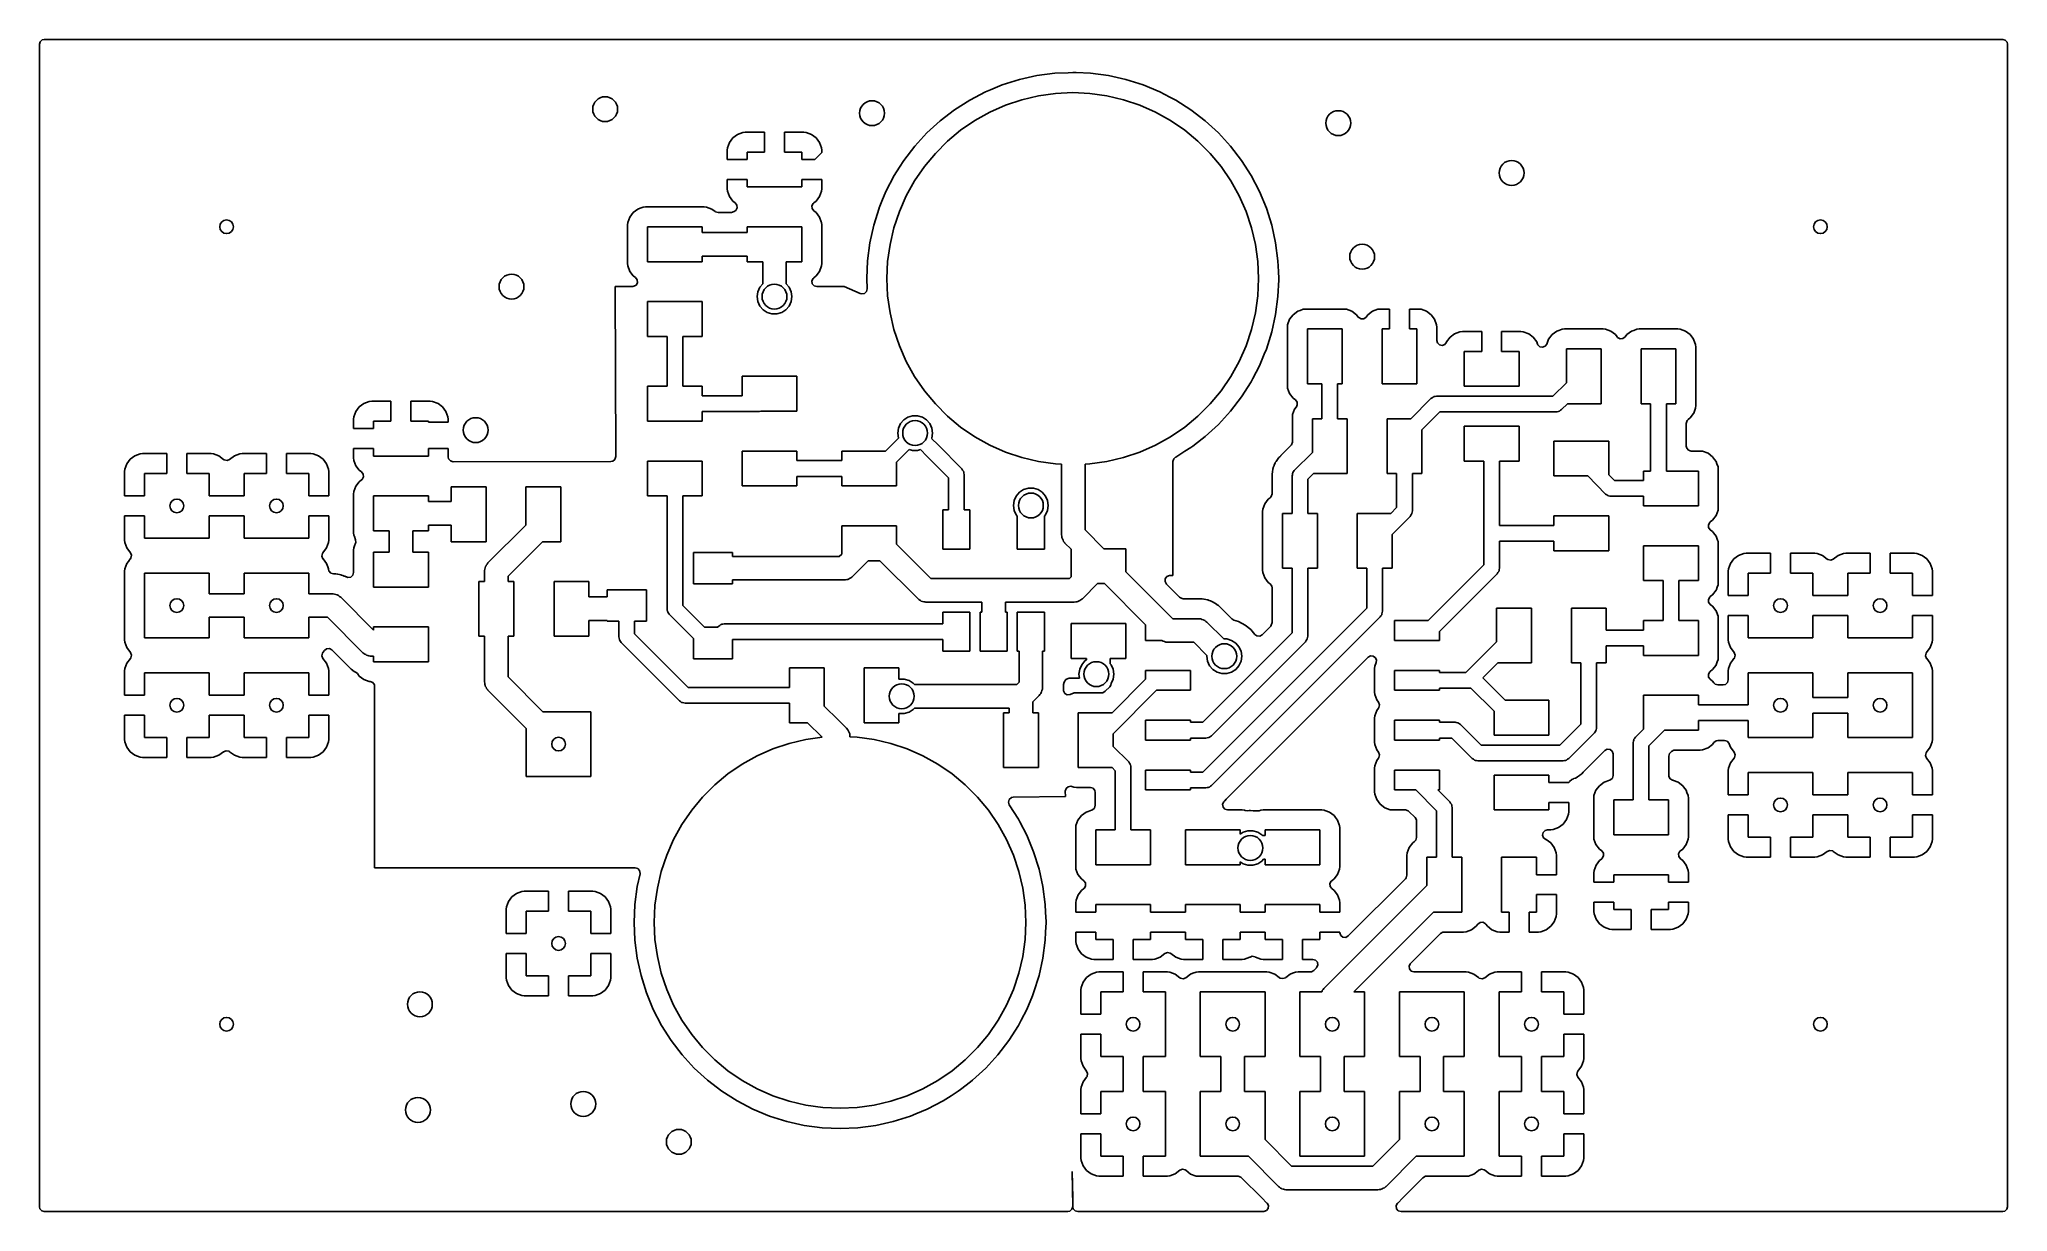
# Model space of a CAD drawing. Extents: x 0.01 to 1.99, y 0.01 to 1.19.
import ezdxf

# ---------------------------------------------------------------- set-up
doc = ezdxf.new("R2010")
doc.units = 0
doc.header["$MEASUREMENT"] = 0
doc.layers.add('BLACK', color=7, linetype='CONTINUOUS')

msp = doc.modelspace()

# ---------------------------------------------------------------- linework, layer by layer
at = {"layer": 'BLACK', "linetype": 'CONTINUOUS'}
for p, q in [((0.012, 1.1831), (0.0128, 1.1857)), ((0.0128, 1.1857), (0.0149, 1.1876)), ((0.0149, 1.1876), (0.0169, 1.188)), ((0.0169, 1.188), (1.9831, 1.188)), ((1.9831, 1.188), (1.9857, 1.1872)), ((1.9857, 1.1872), (1.9876, 1.1851)), ((0.012, 1.0675), (0.012, 1.1831)), ((1.9876, 1.1851), (1.988, 1.1831)), ((1.988, 1.1831), (1.988, 0.0169)), ((0.9959, 1.1478), (0.9787, 1.1424)), ((1.0135, 1.1517), (0.9959, 1.1478)), ((1.0314, 1.154), (1.0135, 1.1517)), ((1.0449, 1.1546), (1.0314, 1.154)), ((1.0494, 1.1548), (1.0449, 1.1546)), ((1.053, 1.1547), (1.0494, 1.1548)), ((1.0494, 1.1548), (1.0494, 1.1548)), ((1.0674, 1.154), (1.053, 1.1547)), ((1.0853, 1.1517), (1.0674, 1.154)), ((1.1029, 1.1478), (1.0853, 1.1517)), ((1.1201, 1.1424), (1.1029, 1.1478)), ((0.946, 1.1271), (0.9308, 1.1174)), ((0.962, 1.1355), (0.946, 1.1271)), ((0.946, 1.1271), (0.946, 1.1271)), ((0.9669, 1.1375), (0.962, 1.1355)), ((0.9787, 1.1424), (0.9669, 1.1375)), ((0.982, 1.122), (0.9983, 1.1275)), ((0.9983, 1.1275), (1.0151, 1.1314)), ((1.0151, 1.1314), (1.0322, 1.1338)), ((1.0322, 1.1338), (1.0494, 1.1346)), ((1.0494, 1.1346), (1.0666, 1.1338)), ((1.0666, 1.1338), (1.0837, 1.1314)), ((1.0837, 1.1314), (1.1005, 1.1275)), ((1.1005, 1.1275), (1.1168, 1.122)), ((1.1368, 1.1355), (1.1201, 1.1424)), ((1.147, 1.1302), (1.1368, 1.1355)), ((1.1368, 1.1355), (1.1368, 1.1355)), ((1.1528, 1.1271), (1.147, 1.1302)), ((1.168, 1.1174), (1.1528, 1.1271)), ((0.9308, 1.1174), (0.9164, 1.1064)), ((0.9369, 1.0969), (0.9512, 1.1067)), ((0.9512, 1.1067), (0.9662, 1.1151)), ((0.9662, 1.1151), (0.982, 1.122)), ((1.1168, 1.122), (1.1326, 1.1151)), ((1.1326, 1.1151), (1.1476, 1.1067)), ((1.1476, 1.1067), (1.1619, 1.0969)), ((1.1824, 1.1064), (1.168, 1.1174)), ((0.7082, 1.0893), (0.7048, 1.0847)), ((0.7128, 1.0927), (0.7082, 1.0893)), ((0.7182, 1.0947), (0.7128, 1.0927)), ((0.7128, 1.0927), (0.7128, 1.0927)), ((0.7206, 1.095), (0.7182, 1.0947)), ((0.74, 1.095), (0.7206, 1.095)), ((0.7206, 1.095), (0.7206, 1.095)), ((0.74, 1.075), (0.74, 1.095)), ((0.7794, 1.095), (0.76, 1.095)), ((0.76, 1.095), (0.76, 1.075)), ((0.7818, 1.0947), (0.7794, 1.095)), ((0.7794, 1.095), (0.7794, 1.095)), ((0.7872, 1.0927), (0.7818, 1.0947)), ((0.7918, 1.0893), (0.7872, 1.0927)), ((0.7952, 1.0847), (0.7918, 1.0893)), ((0.9031, 1.0943), (0.891, 1.081)), ((0.9164, 1.1064), (0.9031, 1.0943)), ((0.9237, 1.0859), (0.9369, 1.0969)), ((1.1619, 1.0969), (1.1751, 1.0859)), ((1.1957, 1.0943), (1.1824, 1.1064)), ((1.2078, 1.081), (1.1957, 1.0943)), ((0.012, 0.7975), (0.012, 1.0675)), ((0.7028, 1.0793), (0.7025, 1.0769)), ((0.7025, 1.0769), (0.7025, 1.0675)), ((0.7025, 1.0675), (0.7225, 1.0675)), ((0.7048, 1.0847), (0.7028, 1.0793)), ((0.7048, 1.0847), (0.7048, 1.0847)), ((0.7225, 1.0675), (0.7225, 1.075)), ((0.7225, 1.075), (0.74, 1.075)), ((0.76, 1.075), (0.7775, 1.075)), ((0.7775, 1.075), (0.7775, 1.0675)), ((0.7775, 1.0675), (0.7904, 1.0675)), ((0.7904, 1.0675), (0.7975, 1.0746)), ((0.7972, 1.0793), (0.7952, 1.0847)), ((0.7952, 1.0847), (0.7952, 1.0847)), ((0.7975, 1.0769), (0.7972, 1.0793)), ((0.7975, 1.0746), (0.7975, 1.0769)), ((0.7975, 1.0769), (0.7975, 1.0769)), ((0.891, 1.081), (0.88, 1.0666)), ((0.891, 1.081), (0.891, 1.081)), ((0.891, 1.081), (0.891, 1.081)), ((0.9005, 1.0605), (0.9115, 1.0737)), ((0.9115, 1.0737), (0.9237, 1.0859)), ((1.1751, 1.0859), (1.1873, 1.0737)), ((1.1873, 1.0737), (1.1983, 1.0605)), ((1.2188, 1.0666), (1.2078, 1.081)), ((0.7225, 1.0475), (0.7025, 1.0475)), ((0.7025, 1.0475), (0.7025, 1.0381)), ((0.7225, 1.04), (0.7225, 1.0475)), ((0.7975, 1.0475), (0.7775, 1.0475)), ((0.7775, 1.0475), (0.7775, 1.04)), ((0.7975, 1.0381), (0.7975, 1.0475)), ((0.8703, 1.0514), (0.8619, 1.0354)), ((0.8755, 1.0597), (0.8703, 1.0514)), ((0.8703, 1.0514), (0.8703, 1.0514)), ((0.8703, 1.0514), (0.8703, 1.0514)), ((0.88, 1.0666), (0.8755, 1.0597)), ((0.8907, 1.0462), (0.9005, 1.0605)), ((1.1983, 1.0605), (1.2081, 1.0462)), ((1.2285, 1.0514), (1.2188, 1.0666)), ((1.2369, 1.0354), (1.2285, 1.0514)), ((1.2285, 1.0514), (1.2285, 1.0514)), ((0.7025, 1.0381), (0.7028, 1.0357)), ((0.7028, 1.0357), (0.7048, 1.0303)), ((0.7048, 1.0303), (0.7048, 1.0303)), ((0.7048, 1.0303), (0.7082, 1.0257)), ((0.7775, 1.04), (0.7225, 1.04)), ((0.7918, 1.0257), (0.7952, 1.0303)), ((0.7952, 1.0303), (0.7972, 1.0357)), ((0.7952, 1.0303), (0.7952, 1.0303)), ((0.7972, 1.0357), (0.7975, 1.0381)), ((0.7975, 1.0381), (0.7975, 1.0381)), ((0.8619, 1.0354), (0.8579, 1.0257)), ((0.8754, 1.0154), (0.8823, 1.0312)), ((0.8823, 1.0312), (0.8907, 1.0462)), ((1.2081, 1.0462), (1.2165, 1.0312)), ((1.2165, 1.0312), (1.2234, 1.0154)), ((1.2438, 1.0187), (1.2369, 1.0354)), ((1.2369, 1.0354), (1.2369, 1.0354)), ((1.2369, 1.0354), (1.2369, 1.0354)), ((0.6047, 1.0097), (0.6027, 1.0043)), ((0.6082, 1.0143), (0.6047, 1.0097)), ((0.6047, 1.0097), (0.6047, 1.0097)), ((0.6128, 1.0178), (0.6082, 1.0143)), ((0.6151, 1.0186), (0.6128, 1.0178)), ((0.6128, 1.0178), (0.6128, 1.0178)), ((0.6128, 1.0178), (0.6128, 1.0178)), ((0.6182, 1.0198), (0.6151, 1.0186)), ((0.6206, 1.02), (0.6182, 1.0198)), ((0.6182, 1.0198), (0.6182, 1.0198)), ((0.6794, 1.02), (0.6206, 1.02)), ((0.6206, 1.02), (0.6206, 1.02)), ((0.6206, 1.02), (0.6206, 1.02)), ((0.6818, 1.0198), (0.6794, 1.02)), ((0.6794, 1.02), (0.6794, 1.02)), ((0.6794, 1.02), (0.6794, 1.02)), ((0.6872, 1.0178), (0.6818, 1.0198)), ((0.6818, 1.0198), (0.6818, 1.0198)), ((0.6818, 1.0198), (0.6818, 1.0198)), ((0.6904, 1.0153), (0.6872, 1.0178)), ((0.6872, 1.0178), (0.6872, 1.0178)), ((0.6872, 1.0178), (0.6872, 1.0178)), ((0.6907, 1.0151), (0.6904, 1.0153)), ((0.6934, 1.0143), (0.6907, 1.0151)), ((0.7066, 1.0143), (0.6934, 1.0143)), ((0.7069, 1.0143), (0.7066, 1.0143)), ((0.7096, 1.0153), (0.7069, 1.0143)), ((0.7082, 1.0257), (0.7105, 1.024)), ((0.7105, 1.016), (0.7096, 1.0153)), ((0.7105, 1.024), (0.7122, 1.0217)), ((0.7111, 1.0165), (0.7105, 1.016)), ((0.7124, 1.019), (0.7111, 1.0165)), ((0.7122, 1.0217), (0.7124, 1.019)), ((0.7876, 1.0211), (0.7889, 1.0235)), ((0.7878, 1.0183), (0.7876, 1.0211)), ((0.7895, 1.016), (0.7878, 1.0183)), ((0.7889, 1.0235), (0.7895, 1.024)), ((0.7895, 1.024), (0.7918, 1.0257)), ((0.7917, 1.0143), (0.7895, 1.016)), ((0.7918, 1.0143), (0.7917, 1.0143)), ((0.7953, 1.0097), (0.7918, 1.0143)), ((0.797, 1.005), (0.7953, 1.0097)), ((0.855, 1.0187), (0.8496, 1.0015)), ((0.8551, 1.019), (0.855, 1.0187)), ((0.855, 1.0187), (0.855, 1.0187)), ((0.8579, 1.0257), (0.8551, 1.019)), ((0.8699, 0.9991), (0.8754, 1.0154)), ((1.2234, 1.0154), (1.2289, 0.9991)), ((1.2492, 1.0015), (1.2438, 1.0187)), ((0.6027, 1.0043), (0.6025, 1.0019)), ((0.6025, 1.0019), (0.6025, 0.9631)), ((0.6027, 1.0043), (0.6027, 1.0043)), ((0.6225, 0.965), (0.6225, 1)), ((0.6225, 1), (0.6775, 1)), ((0.6775, 1), (0.6775, 0.9943)), ((0.6775, 0.9943), (0.7225, 0.9943)), ((0.7225, 0.9943), (0.7225, 1)), ((0.7225, 1), (0.7775, 1)), ((0.7775, 1), (0.7775, 0.965)), ((0.7973, 1.0043), (0.797, 1.005)), ((0.7975, 1.0019), (0.7973, 1.0043)), ((0.7973, 1.0043), (0.7973, 1.0043)), ((0.7975, 0.9631), (0.7975, 1.0019)), ((0.7975, 1.0019), (0.7975, 1.0019)), ((0.8496, 1.0015), (0.8457, 0.9839)), ((0.8496, 1.0015), (0.8496, 1.0015)), ((0.866, 0.9823), (0.8699, 0.9991)), ((1.2289, 0.9991), (1.2328, 0.9823)), ((1.2531, 0.9839), (1.2492, 1.0015)), ((0.7225, 0.9707), (0.6775, 0.9707)), ((0.6775, 0.9707), (0.6775, 0.965)), ((0.7225, 0.965), (0.7225, 0.9707)), ((0.8457, 0.9839), (0.8434, 0.966)), ((0.8457, 0.9839), (0.8457, 0.9839)), ((0.8636, 0.9652), (0.866, 0.9823)), ((1.2328, 0.9823), (1.2352, 0.9652)), ((1.2554, 0.966), (1.2531, 0.9839)), ((0.6025, 0.9631), (0.6027, 0.9607)), ((0.6027, 0.9607), (0.6027, 0.9607)), ((0.6027, 0.9607), (0.6047, 0.9553)), ((0.6047, 0.9553), (0.6047, 0.9553)), ((0.6047, 0.9553), (0.6082, 0.9507)), ((0.6082, 0.9507), (0.6105, 0.949)), ((0.6105, 0.949), (0.6122, 0.9467)), ((0.6775, 0.965), (0.6225, 0.965)), ((0.7382, 0.965), (0.7225, 0.965)), ((0.7382, 0.9428), (0.7382, 0.965)), ((0.7775, 0.965), (0.7618, 0.965)), ((0.7618, 0.965), (0.7618, 0.9428)), ((0.7887, 0.9482), (0.7894, 0.9489)), ((0.7894, 0.9489), (0.7918, 0.9507)), ((0.7918, 0.9507), (0.7953, 0.9553)), ((0.7953, 0.9553), (0.7973, 0.9607)), ((0.7953, 0.9553), (0.7953, 0.9553)), ((0.7973, 0.9607), (0.7975, 0.9631)), ((0.7973, 0.9607), (0.7973, 0.9607)), ((0.7975, 0.9631), (0.7975, 0.9631)), ((0.8434, 0.966), (0.8426, 0.948)), ((0.8434, 0.966), (0.8434, 0.966)), ((0.8628, 0.948), (0.8636, 0.9652)), ((1.2352, 0.9652), (1.236, 0.948)), ((1.2559, 0.9553), (1.2554, 0.966)), ((1.2562, 0.948), (1.2559, 0.9553)), ((0.6075, 0.94), (0.59, 0.94)), ((0.59, 0.94), (0.5906, 0.7694)), ((0.6078, 0.94), (0.6075, 0.94)), ((0.6105, 0.941), (0.6078, 0.94)), ((0.611, 0.9415), (0.6105, 0.941)), ((0.6105, 0.941), (0.6105, 0.941)), ((0.6124, 0.9439), (0.611, 0.9415)), ((0.6122, 0.9467), (0.6124, 0.9439)), ((0.7325, 0.93), (0.7332, 0.9349)), ((0.7332, 0.9251), (0.7325, 0.93)), ((0.7332, 0.9349), (0.7353, 0.9395)), ((0.7353, 0.9395), (0.7382, 0.9428)), ((0.7618, 0.9428), (0.7647, 0.9395)), ((0.7647, 0.9395), (0.7668, 0.9349)), ((0.7668, 0.9349), (0.7675, 0.93)), ((0.7675, 0.93), (0.7668, 0.9251)), ((0.7875, 0.9457), (0.7887, 0.9482)), ((0.7879, 0.9429), (0.7875, 0.9457)), ((0.7897, 0.9408), (0.7879, 0.9429)), ((0.7924, 0.94), (0.7897, 0.9408)), ((0.82, 0.94), (0.7924, 0.94)), ((0.8361, 0.933), (0.82, 0.94)), ((0.82, 0.94), (0.82, 0.94)), ((0.8376, 0.9326), (0.8361, 0.933)), ((0.8403, 0.9331), (0.8376, 0.9326)), ((0.8423, 0.935), (0.8403, 0.9331)), ((0.843, 0.9378), (0.8423, 0.935)), ((0.8426, 0.948), (0.8426, 0.948)), ((0.8426, 0.948), (0.843, 0.9378)), ((0.8636, 0.9308), (0.8628, 0.948)), ((0.866, 0.9137), (0.8636, 0.9308)), ((1.2352, 0.9308), (1.2328, 0.9137)), ((1.236, 0.948), (1.2352, 0.9308)), ((1.2531, 0.9121), (1.2554, 0.93)), ((1.2554, 0.93), (1.2562, 0.9467)), ((1.2562, 0.9467), (1.2562, 0.948)), ((1.2562, 0.948), (1.2562, 0.948)), ((0.6225, 0.89), (0.6225, 0.925)), ((0.6225, 0.925), (0.6775, 0.925)), ((0.6775, 0.925), (0.6775, 0.89)), ((0.7353, 0.9205), (0.7332, 0.9251)), ((0.7385, 0.9168), (0.7353, 0.9205)), ((0.7427, 0.9141), (0.7385, 0.9168)), ((0.7475, 0.9127), (0.7427, 0.9141)), ((0.7525, 0.9127), (0.7475, 0.9127)), ((0.7573, 0.9141), (0.7525, 0.9127)), ((0.7615, 0.9168), (0.7573, 0.9141)), ((0.7647, 0.9205), (0.7615, 0.9168)), ((0.7668, 0.9251), (0.7647, 0.9205)), ((0.8699, 0.8969), (0.866, 0.9137)), ((1.2328, 0.9137), (1.2289, 0.8969)), ((1.2492, 0.8945), (1.2531, 0.9121)), ((1.2707, 0.9118), (1.2672, 0.9072)), ((1.2753, 0.9153), (1.2707, 0.9118)), ((1.2776, 0.9161), (1.2753, 0.9153)), ((1.2753, 0.9153), (1.2753, 0.9153)), ((1.2753, 0.9153), (1.2753, 0.9153)), ((1.2807, 0.9173), (1.2776, 0.9161)), ((1.2831, 0.9175), (1.2807, 0.9173)), ((1.2807, 0.9173), (1.2807, 0.9173)), ((1.3219, 0.9175), (1.2831, 0.9175)), ((1.2831, 0.9175), (1.2831, 0.9175)), ((1.2831, 0.9175), (1.2831, 0.9175)), ((1.3243, 0.9173), (1.3219, 0.9175)), ((1.3219, 0.9175), (1.3219, 0.9175)), ((1.3219, 0.9175), (1.3219, 0.9175)), ((1.3297, 0.9153), (1.3243, 0.9173)), ((1.3243, 0.9173), (1.3243, 0.9173)), ((1.3243, 0.9173), (1.3243, 0.9173)), ((1.3343, 0.9118), (1.3297, 0.9153)), ((1.3297, 0.9153), (1.3297, 0.9153)), ((1.3297, 0.9153), (1.3297, 0.9153)), ((1.336, 0.9095), (1.3343, 0.9118)), ((1.3365, 0.9089), (1.336, 0.9095)), ((1.344, 0.9095), (1.3417, 0.9078)), ((1.3457, 0.9118), (1.344, 0.9095)), ((1.3503, 0.9152), (1.3457, 0.9118)), ((1.3557, 0.9172), (1.3503, 0.9152)), ((1.3503, 0.9152), (1.3503, 0.9152)), ((1.3581, 0.9175), (1.3557, 0.9172)), ((1.3675, 0.9175), (1.3581, 0.9175)), ((1.3581, 0.9175), (1.3581, 0.9175)), ((1.3675, 0.8975), (1.3675, 0.9175)), ((1.3969, 0.9175), (1.3875, 0.9175)), ((1.3875, 0.9175), (1.3875, 0.8975)), ((1.3993, 0.9172), (1.3969, 0.9175)), ((1.3969, 0.9175), (1.3969, 0.9175)), ((1.4047, 0.9152), (1.3993, 0.9172)), ((1.4093, 0.9118), (1.4047, 0.9152)), ((1.4127, 0.9072), (1.4093, 0.9118)), ((0.6421, 0.89), (0.6225, 0.89)), ((0.6421, 0.8468), (0.6421, 0.89)), ((0.6775, 0.89), (0.6579, 0.89)), ((0.6579, 0.89), (0.6579, 0.8468)), ((0.8754, 0.8806), (0.8699, 0.8969)), ((1.2289, 0.8969), (1.2234, 0.8806)), ((1.2438, 0.8773), (1.2492, 0.8945)), ((1.2652, 0.9018), (1.265, 0.8994)), ((1.265, 0.8994), (1.265, 0.8406)), ((1.2672, 0.9072), (1.2652, 0.9018)), ((1.2652, 0.9018), (1.2652, 0.9018)), ((1.2672, 0.9072), (1.2672, 0.9072)), ((1.285, 0.8425), (1.285, 0.8975)), ((1.285, 0.8975), (1.32, 0.8975)), ((1.32, 0.8975), (1.32, 0.8425)), ((1.339, 0.9076), (1.3365, 0.9089)), ((1.3417, 0.9078), (1.339, 0.9076)), ((1.36, 0.8425), (1.36, 0.8975)), ((1.36, 0.8975), (1.3675, 0.8975)), ((1.3875, 0.8975), (1.395, 0.8975)), ((1.395, 0.8975), (1.395, 0.8425)), ((1.4147, 0.9018), (1.4127, 0.9072)), ((1.4127, 0.9072), (1.4127, 0.9072)), ((1.415, 0.8994), (1.4147, 0.9018)), ((1.415, 0.886), (1.415, 0.8994)), ((1.415, 0.8994), (1.415, 0.8994)), ((1.4282, 0.8893), (1.4248, 0.8847)), ((1.4328, 0.8927), (1.4282, 0.8893)), ((1.4382, 0.8947), (1.4328, 0.8927)), ((1.4328, 0.8927), (1.4328, 0.8927)), ((1.4406, 0.895), (1.4382, 0.8947)), ((1.46, 0.895), (1.4406, 0.895)), ((1.4406, 0.895), (1.4406, 0.895)), ((1.46, 0.875), (1.46, 0.895)), ((1.4994, 0.895), (1.48, 0.895)), ((1.48, 0.895), (1.48, 0.875)), ((1.5018, 0.8947), (1.4994, 0.895)), ((1.4994, 0.895), (1.4994, 0.895)), ((1.5072, 0.8927), (1.5018, 0.8947)), ((1.5118, 0.8893), (1.5072, 0.8927)), ((1.5152, 0.8847), (1.5118, 0.8893)), ((1.5307, 0.8918), (1.5272, 0.8872)), ((1.5353, 0.8953), (1.5307, 0.8918)), ((1.5376, 0.8961), (1.5353, 0.8953)), ((1.5353, 0.8953), (1.5353, 0.8953)), ((1.5353, 0.8953), (1.5353, 0.8953)), ((1.5407, 0.8973), (1.5376, 0.8961)), ((1.5431, 0.8975), (1.5407, 0.8973)), ((1.5407, 0.8973), (1.5407, 0.8973)), ((1.5819, 0.8975), (1.5431, 0.8975)), ((1.5431, 0.8975), (1.5431, 0.8975)), ((1.5431, 0.8975), (1.5431, 0.8975)), ((1.5843, 0.8973), (1.5819, 0.8975)), ((1.5819, 0.8975), (1.5819, 0.8975)), ((1.5819, 0.8975), (1.5819, 0.8975)), ((1.5897, 0.8953), (1.5843, 0.8973)), ((1.5843, 0.8973), (1.5843, 0.8973)), ((1.5843, 0.8973), (1.5843, 0.8973)), ((1.5943, 0.8918), (1.5897, 0.8953)), ((1.5897, 0.8953), (1.5897, 0.8953)), ((1.5897, 0.8953), (1.5897, 0.8953)), ((1.596, 0.8895), (1.5943, 0.8918)), ((1.5965, 0.889), (1.596, 0.8895)), ((1.604, 0.8895), (1.6017, 0.8878)), ((1.6057, 0.8918), (1.604, 0.8895)), ((1.6103, 0.8953), (1.6057, 0.8918)), ((1.6126, 0.8961), (1.6103, 0.8953)), ((1.6103, 0.8953), (1.6103, 0.8953)), ((1.6103, 0.8953), (1.6103, 0.8953)), ((1.6157, 0.8973), (1.6126, 0.8961)), ((1.6181, 0.8975), (1.6157, 0.8973)), ((1.6157, 0.8973), (1.6157, 0.8973)), ((1.6569, 0.8975), (1.6181, 0.8975)), ((1.6181, 0.8975), (1.6181, 0.8975)), ((1.6181, 0.8975), (1.6181, 0.8975)), ((1.6593, 0.8973), (1.6569, 0.8975)), ((1.6569, 0.8975), (1.6569, 0.8975)), ((1.6569, 0.8975), (1.6569, 0.8975)), ((1.6647, 0.8953), (1.6593, 0.8973)), ((1.6593, 0.8973), (1.6593, 0.8973)), ((1.6593, 0.8973), (1.6593, 0.8973)), ((1.6693, 0.8918), (1.6647, 0.8953)), ((1.6647, 0.8953), (1.6647, 0.8953)), ((1.6647, 0.8953), (1.6647, 0.8953)), ((1.6721, 0.8881), (1.6693, 0.8918)), ((0.8823, 0.8648), (0.8754, 0.8806)), ((1.2234, 0.8806), (1.2165, 0.8648)), ((1.2369, 0.8606), (1.2417, 0.8722)), ((1.2417, 0.8722), (1.2438, 0.8773)), ((1.4156, 0.8836), (1.415, 0.886)), ((1.4176, 0.8816), (1.4156, 0.8836)), ((1.4203, 0.881), (1.4176, 0.8816)), ((1.4229, 0.882), (1.4203, 0.881)), ((1.4246, 0.8843), (1.4229, 0.882)), ((1.4248, 0.8847), (1.4246, 0.8843)), ((1.4425, 0.84), (1.4425, 0.875)), ((1.4425, 0.875), (1.46, 0.875)), ((1.48, 0.875), (1.4975, 0.875)), ((1.4975, 0.875), (1.4975, 0.84)), ((1.5161, 0.8823), (1.5152, 0.8847)), ((1.5152, 0.8847), (1.5152, 0.8847)), ((1.5164, 0.8817), (1.5161, 0.8823)), ((1.5184, 0.8797), (1.5164, 0.8817)), ((1.5211, 0.8791), (1.5184, 0.8797)), ((1.5237, 0.8801), (1.5211, 0.8791)), ((1.5254, 0.8823), (1.5237, 0.8801)), ((1.5272, 0.8872), (1.5254, 0.8823)), ((1.5272, 0.8872), (1.5272, 0.8872)), ((1.545, 0.8436), (1.545, 0.8775)), ((1.545, 0.8775), (1.58, 0.8775)), ((1.58, 0.8775), (1.58, 0.8225)), ((1.5989, 0.8876), (1.5965, 0.889)), ((1.6017, 0.8878), (1.5989, 0.8876)), ((1.62, 0.8225), (1.62, 0.8775)), ((1.62, 0.8775), (1.655, 0.8775)), ((1.655, 0.8775), (1.655, 0.8225)), ((1.6728, 0.8872), (1.6721, 0.8881)), ((1.6741, 0.8836), (1.6728, 0.8872)), ((1.6748, 0.8818), (1.6741, 0.8836)), ((1.675, 0.8794), (1.6748, 0.8818)), ((1.6748, 0.8818), (1.6748, 0.8818)), ((1.675, 0.8206), (1.675, 0.8794)), ((1.675, 0.8794), (1.675, 0.8794)), ((0.7175, 0.8304), (0.7175, 0.85)), ((0.7175, 0.85), (0.7725, 0.85)), ((0.7725, 0.85), (0.7725, 0.815)), ((0.8907, 0.8498), (0.8823, 0.8648)), ((0.9005, 0.8355), (0.8907, 0.8498)), ((1.2081, 0.8498), (1.1983, 0.8355)), ((1.2165, 0.8648), (1.2081, 0.8498)), ((1.2303, 0.8479), (1.2369, 0.8606)), ((0.6225, 0.805), (0.6225, 0.84)), ((0.6225, 0.84), (0.6421, 0.84)), ((0.6421, 0.84), (0.6421, 0.8468)), ((0.6579, 0.8468), (0.6579, 0.84)), ((0.6579, 0.84), (0.6775, 0.84)), ((0.6775, 0.84), (0.6775, 0.8304)), ((0.6775, 0.8304), (0.7175, 0.8304)), ((0.9115, 0.8223), (0.9005, 0.8355)), ((1.1983, 0.8355), (1.1873, 0.8223)), ((1.2188, 0.8294), (1.2285, 0.8446)), ((1.2285, 0.8446), (1.2303, 0.8479)), ((1.265, 0.8406), (1.2652, 0.8382)), ((1.2652, 0.8382), (1.2652, 0.8382)), ((1.2652, 0.8382), (1.2672, 0.8328)), ((1.2672, 0.8328), (1.2672, 0.8328)), ((1.2672, 0.8328), (1.2707, 0.8282)), ((1.2996, 0.8425), (1.285, 0.8425)), ((1.2996, 0.8075), (1.2996, 0.8425)), ((1.32, 0.8425), (1.3154, 0.8425)), ((1.3154, 0.8425), (1.3154, 0.8075)), ((1.395, 0.8425), (1.36, 0.8425)), ((1.4133, 0.8297), (1.4146, 0.83)), ((1.4146, 0.83), (1.5314, 0.83)), ((1.4975, 0.84), (1.4425, 0.84)), ((1.5314, 0.83), (1.545, 0.8436)), ((0.3298, 0.8147), (0.3278, 0.8093)), ((0.3332, 0.8193), (0.3298, 0.8147)), ((0.3298, 0.8147), (0.3298, 0.8147)), ((0.3378, 0.8227), (0.3332, 0.8193)), ((0.3432, 0.8247), (0.3378, 0.8227)), ((0.3378, 0.8227), (0.3378, 0.8227)), ((0.3456, 0.825), (0.3432, 0.8247)), ((0.365, 0.825), (0.3456, 0.825)), ((0.3456, 0.825), (0.3456, 0.825)), ((0.365, 0.805), (0.365, 0.825)), ((0.4044, 0.825), (0.385, 0.825)), ((0.385, 0.825), (0.385, 0.805)), ((0.4068, 0.8247), (0.4044, 0.825)), ((0.4044, 0.825), (0.4044, 0.825)), ((0.4122, 0.8227), (0.4068, 0.8247)), ((0.4168, 0.8193), (0.4122, 0.8227)), ((0.4202, 0.8147), (0.4168, 0.8193)), ((0.4222, 0.8093), (0.4202, 0.8147)), ((0.4202, 0.8147), (0.4202, 0.8147)), ((0.735, 0.8146), (0.6775, 0.8146)), ((0.6775, 0.8146), (0.6775, 0.805)), ((0.7363, 0.8149), (0.735, 0.8146)), ((0.737, 0.815), (0.7363, 0.8149)), ((0.7725, 0.815), (0.737, 0.815)), ((0.8839, 0.8089), (0.8887, 0.8103)), ((0.8887, 0.8103), (0.8937, 0.8103)), ((0.8937, 0.8103), (0.8985, 0.8089)), ((0.9237, 0.8101), (0.9115, 0.8223)), ((1.1873, 0.8223), (1.1751, 0.8101)), ((1.1957, 0.8017), (1.2078, 0.815)), ((1.2078, 0.815), (1.2188, 0.8294)), ((1.2702, 0.8118), (1.27, 0.8094)), ((1.2722, 0.8172), (1.2702, 0.8118)), ((1.2702, 0.8118), (1.2702, 0.8118)), ((1.2707, 0.8282), (1.273, 0.8265)), ((1.274, 0.8195), (1.2722, 0.8172)), ((1.2722, 0.8172), (1.2722, 0.8172)), ((1.273, 0.8265), (1.2747, 0.8242)), ((1.2749, 0.8214), (1.274, 0.8195)), ((1.2747, 0.8242), (1.2749, 0.8214)), ((1.3889, 0.8075), (1.4091, 0.8277)), ((1.4179, 0.8143), (1.4, 0.7964)), ((1.4091, 0.8277), (1.4102, 0.8284)), ((1.4102, 0.8284), (1.4112, 0.8292)), ((1.4112, 0.8292), (1.4116, 0.8293)), ((1.4116, 0.8293), (1.412, 0.8296)), ((1.412, 0.8296), (1.4133, 0.8297)), ((1.5346, 0.8143), (1.4179, 0.8143)), ((1.5359, 0.8145), (1.5346, 0.8143)), ((1.5372, 0.8147), (1.5359, 0.8145)), ((1.5376, 0.8149), (1.5372, 0.8147)), ((1.538, 0.815), (1.5376, 0.8149)), ((1.5391, 0.8159), (1.538, 0.815)), ((1.5402, 0.8166), (1.5391, 0.8159)), ((1.5461, 0.8225), (1.5402, 0.8166)), ((1.58, 0.8225), (1.5461, 0.8225)), ((1.6296, 0.8225), (1.62, 0.8225)), ((1.6296, 0.755), (1.6296, 0.8225)), ((1.655, 0.8225), (1.6454, 0.8225)), ((1.6454, 0.8225), (1.6454, 0.755)), ((1.6693, 0.8082), (1.6728, 0.8128)), ((1.6728, 0.8128), (1.6729, 0.8131)), ((1.6728, 0.8128), (1.6728, 0.8128)), ((1.6729, 0.8131), (1.6744, 0.8172)), ((1.6744, 0.8172), (1.6748, 0.8182)), ((1.6748, 0.8182), (1.675, 0.8206)), ((1.6748, 0.8182), (1.6748, 0.8182)), ((1.675, 0.8206), (1.675, 0.8206)), ((0.012, 0.2466), (0.012, 0.7975)), ((0.3278, 0.8093), (0.3275, 0.8069)), ((0.3275, 0.8069), (0.3275, 0.7975)), ((0.3275, 0.7975), (0.3475, 0.7975)), ((0.3475, 0.7975), (0.3475, 0.805)), ((0.3475, 0.805), (0.365, 0.805)), ((0.385, 0.805), (0.4025, 0.805)), ((0.4025, 0.805), (0.4025, 0.8039)), ((0.4025, 0.8039), (0.4225, 0.8039)), ((0.4225, 0.8069), (0.4222, 0.8093)), ((0.4225, 0.8039), (0.4225, 0.8069)), ((0.4225, 0.8069), (0.4225, 0.8069)), ((0.6775, 0.805), (0.6225, 0.805)), ((0.8737, 0.793), (0.8744, 0.7979)), ((0.8744, 0.7881), (0.8737, 0.793)), ((0.8744, 0.7979), (0.8765, 0.8025)), ((0.8765, 0.8025), (0.8797, 0.8062)), ((0.8797, 0.8062), (0.8839, 0.8089)), ((0.8985, 0.8089), (0.9027, 0.8062)), ((0.9027, 0.8062), (0.9059, 0.8025)), ((0.9059, 0.8025), (0.908, 0.7979)), ((0.908, 0.7979), (0.9087, 0.793)), ((0.9087, 0.793), (0.908, 0.7881)), ((0.9369, 0.7991), (0.9237, 0.8101)), ((0.9512, 0.7893), (0.9369, 0.7991)), ((1.1619, 0.7991), (1.1476, 0.7893)), ((1.1751, 0.8101), (1.1619, 0.7991)), ((1.1824, 0.7896), (1.1957, 0.8017)), ((1.27, 0.8094), (1.27, 0.784)), ((1.29, 0.7736), (1.29, 0.8075)), ((1.29, 0.8075), (1.2996, 0.8075)), ((1.3154, 0.8075), (1.325, 0.8075)), ((1.325, 0.8075), (1.325, 0.7525)), ((1.365, 0.7525), (1.365, 0.8075)), ((1.365, 0.8075), (1.3889, 0.8075)), ((1.4, 0.7964), (1.4, 0.7525)), ((1.4425, 0.765), (1.4425, 0.8)), ((1.4425, 0.8), (1.4975, 0.8)), ((1.4975, 0.8), (1.4975, 0.765)), ((1.6654, 0.8028), (1.6662, 0.8055)), ((1.6654, 0.78), (1.6654, 0.8028)), ((1.6662, 0.8055), (1.6674, 0.8068)), ((1.6674, 0.8068), (1.6693, 0.8082)), ((0.1132, 0.7722), (0.1078, 0.7702)), ((0.1156, 0.7725), (0.1132, 0.7722)), ((0.14, 0.7725), (0.1156, 0.7725)), ((0.1156, 0.7725), (0.1156, 0.7725)), ((0.14, 0.7525), (0.14, 0.7725)), ((0.1844, 0.7725), (0.16, 0.7725)), ((0.16, 0.7725), (0.16, 0.7525)), ((0.1868, 0.7722), (0.1844, 0.7725)), ((0.1844, 0.7725), (0.1844, 0.7725)), ((0.1922, 0.7702), (0.1868, 0.7722)), ((0.2132, 0.7722), (0.2078, 0.7702)), ((0.2156, 0.7725), (0.2132, 0.7722)), ((0.24, 0.7725), (0.2156, 0.7725)), ((0.2156, 0.7725), (0.2156, 0.7725)), ((0.24, 0.7525), (0.24, 0.7725)), ((0.2844, 0.7725), (0.26, 0.7725)), ((0.26, 0.7725), (0.26, 0.7525)), ((0.2868, 0.7722), (0.2844, 0.7725)), ((0.2844, 0.7725), (0.2844, 0.7725)), ((0.2922, 0.7702), (0.2868, 0.7722)), ((0.3475, 0.7775), (0.3275, 0.7775)), ((0.3275, 0.7775), (0.3275, 0.7681)), ((0.3475, 0.77), (0.3475, 0.7775)), ((0.4225, 0.7775), (0.4025, 0.7775)), ((0.4025, 0.7775), (0.4025, 0.77)), ((0.4225, 0.7692), (0.4225, 0.7775)), ((0.7175, 0.74), (0.7175, 0.775)), ((0.7175, 0.775), (0.7725, 0.775)), ((0.7725, 0.775), (0.7725, 0.7654)), ((0.8175, 0.7654), (0.8175, 0.775)), ((0.8175, 0.775), (0.8614, 0.775)), ((0.8614, 0.775), (0.8744, 0.7881)), ((0.8853, 0.7767), (0.8725, 0.7639)), ((0.8744, 0.7881), (0.8744, 0.7881)), ((0.8887, 0.7757), (0.8853, 0.7767)), ((0.8937, 0.7757), (0.8887, 0.7757)), ((0.8965, 0.7765), (0.8937, 0.7757)), ((0.9031, 0.7699), (0.8965, 0.7765)), ((0.908, 0.7881), (0.9078, 0.7876)), ((0.9078, 0.7876), (0.9143, 0.7811)), ((0.9143, 0.7811), (0.9143, 0.7811)), ((0.9143, 0.7811), (0.9382, 0.7572)), ((0.9662, 0.7809), (0.9512, 0.7893)), ((0.982, 0.774), (0.9662, 0.7809)), ((0.9983, 0.7685), (0.982, 0.774)), ((1.1168, 0.774), (1.1005, 0.7685)), ((1.1326, 0.7809), (1.1168, 0.774)), ((1.1476, 0.7893), (1.1326, 0.7809)), ((1.1528, 0.7689), (1.1621, 0.7748)), ((1.1621, 0.7748), (1.168, 0.7786)), ((1.168, 0.7786), (1.1699, 0.78)), ((1.1699, 0.78), (1.1793, 0.7872)), ((1.1793, 0.7872), (1.1824, 0.7896)), ((1.1824, 0.7896), (1.1824, 0.7896)), ((1.1824, 0.7896), (1.1824, 0.7896)), ((1.2685, 0.7805), (1.2585, 0.7704)), ((1.2692, 0.7813), (1.2685, 0.7805)), ((1.27, 0.784), (1.2692, 0.7813)), ((1.2719, 0.7556), (1.29, 0.7736)), ((1.5325, 0.75), (1.5325, 0.785)), ((1.5325, 0.785), (1.5875, 0.785)), ((1.5875, 0.785), (1.5875, 0.7511)), ((1.6658, 0.7779), (1.6654, 0.78)), ((1.6677, 0.7758), (1.6658, 0.7779)), ((1.6704, 0.775), (1.6677, 0.7758)), ((1.6794, 0.775), (1.6704, 0.775)), ((1.6818, 0.7748), (1.6794, 0.775)), ((1.6794, 0.775), (1.6794, 0.775)), ((1.6794, 0.775), (1.6794, 0.775)), ((1.6794, 0.775), (1.6794, 0.775)), ((1.6872, 0.7728), (1.6818, 0.7748)), ((1.6818, 0.7748), (1.6818, 0.7748)), ((1.6818, 0.7748), (1.6818, 0.7748)), ((1.6918, 0.7693), (1.6872, 0.7728)), ((1.6872, 0.7728), (1.6872, 0.7728)), ((1.6872, 0.7728), (1.6872, 0.7728)), ((0.0978, 0.7568), (0.0975, 0.7544)), ((0.0975, 0.7544), (0.0975, 0.73)), ((0.0998, 0.7622), (0.0978, 0.7568)), ((0.1032, 0.7668), (0.0998, 0.7622)), ((0.0998, 0.7622), (0.0998, 0.7622)), ((0.1078, 0.7702), (0.1032, 0.7668)), ((0.1078, 0.7702), (0.1078, 0.7702)), ((0.1175, 0.73), (0.1175, 0.7525)), ((0.1175, 0.7525), (0.14, 0.7525)), ((0.16, 0.7525), (0.1825, 0.7525)), ((0.1825, 0.7525), (0.1825, 0.73)), ((0.197, 0.7666), (0.1922, 0.7702)), ((0.1976, 0.7662), (0.197, 0.7666)), ((0.2004, 0.7656), (0.1976, 0.7662)), ((0.203, 0.7666), (0.2004, 0.7656)), ((0.2078, 0.7702), (0.203, 0.7666)), ((0.2175, 0.73), (0.2175, 0.7525)), ((0.2175, 0.7525), (0.24, 0.7525)), ((0.26, 0.7525), (0.2825, 0.7525)), ((0.2825, 0.7525), (0.2825, 0.73)), ((0.2968, 0.7668), (0.2922, 0.7702)), ((0.3002, 0.7622), (0.2968, 0.7668)), ((0.3022, 0.7568), (0.3002, 0.7622)), ((0.3002, 0.7622), (0.3002, 0.7622)), ((0.3025, 0.7544), (0.3022, 0.7568)), ((0.3025, 0.73), (0.3025, 0.7544)), ((0.3025, 0.7544), (0.3025, 0.7544)), ((0.3275, 0.7681), (0.3278, 0.7657)), ((0.3278, 0.7657), (0.3298, 0.7603)), ((0.3298, 0.7603), (0.3298, 0.7603)), ((0.3298, 0.7603), (0.3332, 0.7557)), ((0.3332, 0.7557), (0.3355, 0.754)), ((0.3355, 0.754), (0.3372, 0.7517)), ((0.3372, 0.7517), (0.3374, 0.749)), ((0.4025, 0.77), (0.3475, 0.77)), ((0.4229, 0.7672), (0.4225, 0.7692)), ((0.4248, 0.7651), (0.4229, 0.7672)), ((0.4275, 0.7643), (0.4248, 0.7651)), ((0.5856, 0.7644), (0.4275, 0.7643)), ((0.5877, 0.7649), (0.5856, 0.7644)), ((0.5898, 0.7667), (0.5877, 0.7649)), ((0.5906, 0.7694), (0.5898, 0.7667)), ((0.6225, 0.73), (0.6225, 0.765)), ((0.6225, 0.765), (0.6775, 0.765)), ((0.6775, 0.765), (0.6775, 0.73)), ((0.7725, 0.7654), (0.8175, 0.7654)), ((0.8725, 0.7639), (0.8725, 0.74)), ((0.9247, 0.7483), (0.9031, 0.7699)), ((0.9031, 0.7699), (0.9031, 0.7699)), ((0.9382, 0.7572), (0.9389, 0.756)), ((0.9389, 0.756), (0.9397, 0.755)), ((0.9397, 0.755), (0.9398, 0.7546)), ((0.9398, 0.7546), (0.94, 0.7542)), ((0.94, 0.7542), (0.9402, 0.7529)), ((0.9402, 0.7529), (0.9405, 0.7516)), ((0.9405, 0.7516), (0.9405, 0.7159)), ((1.0151, 0.7646), (0.9983, 0.7685)), ((1.0322, 0.7622), (1.0151, 0.7646)), ((1.0382, 0.7619), (1.0322, 0.7622)), ((1.0382, 0.6911), (1.0382, 0.7619)), ((1.0666, 0.7622), (1.0618, 0.762)), ((1.0618, 0.762), (1.0618, 0.696)), ((1.0837, 0.7646), (1.0666, 0.7622)), ((1.1005, 0.7685), (1.0837, 0.7646)), ((1.15, 0.7644), (1.1508, 0.7671)), ((1.15, 0.65), (1.15, 0.7644)), ((1.1508, 0.7671), (1.1527, 0.7688)), ((1.1527, 0.7688), (1.1528, 0.7689)), ((1.1528, 0.7689), (1.1528, 0.7689)), ((1.1528, 0.7689), (1.1528, 0.7689)), ((1.2499, 0.7541), (1.2495, 0.7517)), ((1.2495, 0.7517), (1.2496, 0.7493)), ((1.2502, 0.7567), (1.2499, 0.7543)), ((1.2499, 0.7543), (1.2499, 0.7541)), ((1.2503, 0.7569), (1.2502, 0.7567)), ((1.2502, 0.7567), (1.2502, 0.7567)), ((1.2504, 0.7571), (1.2503, 0.7569)), ((1.2506, 0.758), (1.2504, 0.7571)), ((1.2507, 0.7584), (1.2506, 0.758)), ((1.2517, 0.7605), (1.2507, 0.7584)), ((1.2507, 0.7584), (1.2507, 0.7584)), ((1.2518, 0.7608), (1.2517, 0.7605)), ((1.2526, 0.7631), (1.2518, 0.7608)), ((1.2528, 0.7634), (1.2526, 0.7631)), ((1.2526, 0.7631), (1.2526, 0.7631)), ((1.2533, 0.7642), (1.2528, 0.7634)), ((1.2535, 0.7645), (1.2533, 0.7642)), ((1.2549, 0.7664), (1.2535, 0.7645)), ((1.2535, 0.7645), (1.2535, 0.7645)), ((1.2551, 0.7667), (1.2549, 0.7664)), ((1.2565, 0.7686), (1.2551, 0.7667)), ((1.2572, 0.7693), (1.2565, 0.7686)), ((1.2583, 0.7702), (1.2572, 0.7693)), ((1.2585, 0.7704), (1.2583, 0.7702)), ((1.2696, 0.75), (1.2699, 0.7513)), ((1.2699, 0.7513), (1.2701, 0.7526)), ((1.2701, 0.7526), (1.2703, 0.753)), ((1.2703, 0.753), (1.2704, 0.7534)), ((1.2704, 0.7534), (1.2712, 0.7544)), ((1.2712, 0.7544), (1.2719, 0.7556)), ((1.2911, 0.7525), (1.2854, 0.7467)), ((1.325, 0.7525), (1.2911, 0.7525)), ((1.3746, 0.7525), (1.365, 0.7525)), ((1.3746, 0.7183), (1.3746, 0.7525)), ((1.4, 0.7525), (1.3904, 0.7525)), ((1.3904, 0.7525), (1.3904, 0.715)), ((1.4621, 0.765), (1.4425, 0.765)), ((1.4621, 0.6925), (1.4621, 0.765)), ((1.4975, 0.765), (1.4779, 0.765)), ((1.4779, 0.765), (1.4779, 0.7004)), ((1.5875, 0.7511), (1.5933, 0.7454)), ((1.6225, 0.7454), (1.6225, 0.755)), ((1.6225, 0.755), (1.6296, 0.755)), ((1.6454, 0.755), (1.6775, 0.755)), ((1.6775, 0.755), (1.6775, 0.72)), ((1.6938, 0.7667), (1.6918, 0.7693)), ((1.6953, 0.7647), (1.6938, 0.7667)), ((1.6962, 0.7622), (1.6953, 0.7647)), ((1.6973, 0.7593), (1.6962, 0.7622)), ((1.6975, 0.7569), (1.6973, 0.7593)), ((1.6973, 0.7593), (1.6973, 0.7593)), ((1.6975, 0.7181), (1.6975, 0.7569)), ((1.6975, 0.7569), (1.6975, 0.7569)), ((0.3277, 0.7343), (0.3275, 0.7319)), ((0.3275, 0.7319), (0.3275, 0.6931)), ((0.3297, 0.7397), (0.3277, 0.7343)), ((0.3277, 0.7343), (0.3277, 0.7343)), ((0.3332, 0.7443), (0.3297, 0.7397)), ((0.3297, 0.7397), (0.3297, 0.7397)), ((0.3355, 0.746), (0.3332, 0.7443)), ((0.3332, 0.7443), (0.3332, 0.7443)), ((0.3332, 0.7443), (0.3332, 0.7443)), ((0.3361, 0.7465), (0.3355, 0.746)), ((0.3374, 0.749), (0.3361, 0.7465)), ((0.4254, 0.7243), (0.4254, 0.7391)), ((0.4254, 0.7391), (0.4604, 0.7391)), ((0.4604, 0.7391), (0.4604, 0.6841)), ((0.5004, 0.7008), (0.5004, 0.7391)), ((0.5004, 0.7391), (0.5354, 0.7391)), ((0.5354, 0.7391), (0.5354, 0.6841)), ((0.7725, 0.74), (0.7175, 0.74)), ((0.8175, 0.7496), (0.7725, 0.7496)), ((0.7725, 0.7496), (0.7725, 0.74)), ((0.8175, 0.74), (0.8175, 0.7496)), ((0.8725, 0.74), (0.8175, 0.74)), ((0.9247, 0.7159), (0.9247, 0.7483)), ((0.9927, 0.7299), (0.9959, 0.7336)), ((0.9959, 0.7336), (1.0001, 0.7363)), ((1.0001, 0.7363), (1.0049, 0.7377)), ((1.0049, 0.7377), (1.0099, 0.7377)), ((1.0099, 0.7377), (1.0147, 0.7363)), ((1.0147, 0.7363), (1.0189, 0.7336)), ((1.0189, 0.7336), (1.0221, 0.7299)), ((1.2496, 0.7322), (1.2488, 0.7295)), ((1.2496, 0.7493), (1.2496, 0.749)), ((1.2496, 0.749), (1.2496, 0.7322)), ((1.2696, 0.7125), (1.2696, 0.75)), ((1.2854, 0.7467), (1.2854, 0.7125)), ((1.5664, 0.75), (1.5325, 0.75)), ((1.5844, 0.7319), (1.5664, 0.75)), ((1.5856, 0.7312), (1.5844, 0.7319)), ((1.5866, 0.7304), (1.5856, 0.7312)), ((1.5933, 0.7454), (1.6225, 0.7454)), ((0.0975, 0.73), (0.1175, 0.73)), ((0.1825, 0.73), (0.2175, 0.73)), ((0.2825, 0.73), (0.3025, 0.73)), ((0.3475, 0.695), (0.3475, 0.73)), ((0.3475, 0.73), (0.4025, 0.73)), ((0.4025, 0.73), (0.4025, 0.7243)), ((0.4025, 0.7243), (0.4254, 0.7243)), ((0.6421, 0.73), (0.6225, 0.73)), ((0.6421, 0.7143), (0.6421, 0.73)), ((0.6421, 0.6169), (0.6421, 0.7143)), ((0.6775, 0.73), (0.6579, 0.73)), ((0.6579, 0.73), (0.6579, 0.7143)), ((0.6579, 0.7143), (0.6579, 0.6201)), ((0.919, 0.6765), (0.919, 0.7159)), ((0.919, 0.7159), (0.9247, 0.7159)), ((0.9405, 0.7159), (0.9462, 0.7159)), ((0.9462, 0.7159), (0.9462, 0.6765)), ((0.9899, 0.7204), (0.9906, 0.7253)), ((0.9906, 0.7155), (0.9899, 0.7204)), ((0.9906, 0.7253), (0.9927, 0.7299)), ((0.9927, 0.7109), (0.9906, 0.7155)), ((1.0221, 0.7299), (1.0242, 0.7253)), ((1.0242, 0.7155), (1.0221, 0.7109)), ((1.0242, 0.7253), (1.0249, 0.7204)), ((1.0249, 0.7204), (1.0242, 0.7155)), ((1.2402, 0.7168), (1.24, 0.7144)), ((1.24, 0.7144), (1.24, 0.6556)), ((1.2422, 0.7222), (1.2402, 0.7168)), ((1.2402, 0.7168), (1.2402, 0.7168)), ((1.2457, 0.7268), (1.2422, 0.7222)), ((1.2422, 0.7222), (1.2422, 0.7222)), ((1.2476, 0.7282), (1.2457, 0.7268)), ((1.2457, 0.7268), (1.2457, 0.7268)), ((1.2488, 0.7295), (1.2476, 0.7282)), ((1.26, 0.6575), (1.26, 0.7125)), ((1.26, 0.7125), (1.2696, 0.7125)), ((1.2854, 0.7125), (1.295, 0.7125)), ((1.295, 0.7125), (1.295, 0.6575)), ((1.335, 0.6575), (1.335, 0.7125)), ((1.335, 0.7125), (1.3689, 0.7125)), ((1.3689, 0.7125), (1.3746, 0.7183)), ((1.3896, 0.7116), (1.3888, 0.7106)), ((1.3897, 0.712), (1.3896, 0.7116)), ((1.3899, 0.7124), (1.3897, 0.712)), ((1.3901, 0.7137), (1.3899, 0.7124)), ((1.3904, 0.715), (1.3901, 0.7137)), ((1.587, 0.7303), (1.5866, 0.7304)), ((1.5874, 0.7301), (1.587, 0.7303)), ((1.5887, 0.7299), (1.5874, 0.7301)), ((1.59, 0.7296), (1.5887, 0.7299)), ((1.6225, 0.7296), (1.59, 0.7296)), ((1.6225, 0.72), (1.6225, 0.7296)), ((1.6775, 0.72), (1.6225, 0.72)), ((1.6953, 0.7103), (1.6973, 0.7157)), ((1.6973, 0.7157), (1.6975, 0.7181)), ((1.6973, 0.7157), (1.6973, 0.7157)), ((1.6975, 0.7181), (1.6975, 0.7181)), ((0.1175, 0.71), (0.0975, 0.71)), ((0.0975, 0.71), (0.0975, 0.6856)), ((0.1175, 0.6875), (0.1175, 0.71)), ((0.2175, 0.71), (0.1825, 0.71)), ((0.1825, 0.71), (0.1825, 0.6875)), ((0.2175, 0.6875), (0.2175, 0.71)), ((0.3025, 0.71), (0.2825, 0.71)), ((0.2825, 0.71), (0.2825, 0.6875)), ((0.3025, 0.6856), (0.3025, 0.71)), ((0.3275, 0.6931), (0.3277, 0.6907)), ((0.3632, 0.695), (0.3475, 0.695)), ((0.3632, 0.6736), (0.3632, 0.695)), ((0.4025, 0.695), (0.3868, 0.695)), ((0.3868, 0.695), (0.3868, 0.6736)), ((0.4254, 0.7007), (0.4025, 0.7007)), ((0.4025, 0.7007), (0.4025, 0.695)), ((0.4254, 0.6841), (0.4254, 0.7007)), ((0.4623, 0.6628), (0.5004, 0.7008)), ((0.8175, 0.6717), (0.8175, 0.7)), ((0.8175, 0.7), (0.8725, 0.7)), ((0.8725, 0.7), (0.8725, 0.6817)), ((0.9938, 0.7096), (0.9927, 0.7109)), ((0.9938, 0.6765), (0.9938, 0.7096)), ((1.0221, 0.7109), (1.021, 0.7096)), ((1.021, 0.7096), (1.021, 0.6765)), ((1.0618, 0.696), (1.0808, 0.677)), ((1.3881, 0.7094), (1.37, 0.6914)), ((1.3888, 0.7106), (1.3881, 0.7094)), ((1.4621, 0.6608), (1.4621, 0.6925)), ((1.4779, 0.7004), (1.5167, 0.7004)), ((1.5167, 0.7004), (1.5169, 0.7004)), ((1.5169, 0.7004), (1.5325, 0.7004)), ((1.5325, 0.7004), (1.5325, 0.71)), ((1.5325, 0.71), (1.5875, 0.71)), ((1.5875, 0.71), (1.5875, 0.675)), ((1.6876, 0.7011), (1.689, 0.7035)), ((1.6878, 0.6983), (1.6876, 0.7011)), ((1.6895, 0.696), (1.6878, 0.6983)), ((1.689, 0.7035), (1.6895, 0.704)), ((1.6895, 0.704), (1.6918, 0.7057)), ((1.6918, 0.6943), (1.6895, 0.696)), ((1.6918, 0.7057), (1.6953, 0.7103)), ((1.6928, 0.693), (1.6918, 0.6943)), ((1.6953, 0.6897), (1.6928, 0.693)), ((1.6953, 0.7103), (1.6953, 0.7103)), ((0.0975, 0.6856), (0.0978, 0.6832)), ((0.0978, 0.6832), (0.0998, 0.6778)), ((0.0998, 0.6778), (0.0998, 0.6778)), ((0.0998, 0.6778), (0.1034, 0.673)), ((0.1034, 0.673), (0.1044, 0.6704)), ((0.1825, 0.6875), (0.1175, 0.6875)), ((0.2825, 0.6875), (0.2175, 0.6875)), ((0.2956, 0.6697), (0.2962, 0.6724)), ((0.2962, 0.6724), (0.2966, 0.673)), ((0.2966, 0.673), (0.3002, 0.6778)), ((0.3002, 0.6778), (0.3022, 0.6832)), ((0.3002, 0.6778), (0.3002, 0.6778)), ((0.3022, 0.6832), (0.3025, 0.6856)), ((0.3025, 0.6856), (0.3025, 0.6856)), ((0.3277, 0.6779), (0.3275, 0.6755)), ((0.3275, 0.6755), (0.3275, 0.6531)), ((0.3277, 0.6907), (0.3277, 0.6907)), ((0.3277, 0.6907), (0.3277, 0.6907)), ((0.3277, 0.6907), (0.3277, 0.6907)), ((0.3277, 0.6907), (0.3282, 0.6893)), ((0.3284, 0.6798), (0.3277, 0.6779)), ((0.3277, 0.6779), (0.3277, 0.6779)), ((0.3282, 0.6893), (0.3295, 0.686)), ((0.3295, 0.6826), (0.3284, 0.6798)), ((0.3295, 0.686), (0.3297, 0.6832)), ((0.3297, 0.6832), (0.3295, 0.6826)), ((0.3475, 0.6386), (0.3475, 0.6736)), ((0.3475, 0.6736), (0.3632, 0.6736)), ((0.3868, 0.6736), (0.4025, 0.6736)), ((0.4025, 0.6736), (0.4025, 0.6386)), ((0.4604, 0.6841), (0.4254, 0.6841)), ((0.5171, 0.6841), (0.4825, 0.6495)), ((0.5354, 0.6841), (0.5171, 0.6841)), ((0.6686, 0.6417), (0.6686, 0.6733)), ((0.6686, 0.6733), (0.708, 0.6733)), ((0.708, 0.6733), (0.708, 0.6693)), ((0.8725, 0.6817), (0.9071, 0.6471)), ((0.9462, 0.6765), (0.919, 0.6765)), ((1.021, 0.6765), (0.9938, 0.6765)), ((1.0384, 0.6897), (1.0382, 0.6911)), ((1.0385, 0.6884), (1.0384, 0.6897)), ((1.0388, 0.6876), (1.0385, 0.6884)), ((1.039, 0.6868), (1.0388, 0.6876)), ((1.0397, 0.6857), (1.039, 0.6868)), ((1.0403, 0.6844), (1.0397, 0.6857)), ((1.0411, 0.6834), (1.0403, 0.6844)), ((1.0413, 0.6831), (1.0411, 0.6834)), ((1.0414, 0.683), (1.0413, 0.6831)), ((1.0416, 0.6827), (1.0414, 0.683)), ((1.0477, 0.6767), (1.0416, 0.6827)), ((1.0477, 0.6487), (1.0477, 0.6767)), ((1.0808, 0.677), (1.1027, 0.677)), ((1.1027, 0.677), (1.1027, 0.654)), ((1.37, 0.6914), (1.37, 0.6575)), ((1.5166, 0.6847), (1.4779, 0.6847)), ((1.4779, 0.6847), (1.4779, 0.6575)), ((1.5168, 0.6846), (1.5166, 0.6847)), ((1.5325, 0.6846), (1.5168, 0.6846)), ((1.5325, 0.675), (1.5325, 0.6846)), ((1.5875, 0.675), (1.5325, 0.675)), ((1.6225, 0.645), (1.6225, 0.68)), ((1.6225, 0.68), (1.6775, 0.68)), ((1.6775, 0.68), (1.6775, 0.645)), ((1.6968, 0.6856), (1.6953, 0.6897)), ((1.6973, 0.6843), (1.6968, 0.6856)), ((1.6975, 0.6819), (1.6973, 0.6843)), ((1.6973, 0.6843), (1.6973, 0.6843)), ((1.6975, 0.6431), (1.6975, 0.6819)), ((1.6975, 0.6819), (1.6975, 0.6819)), ((1.7232, 0.6722), (1.7178, 0.6702)), ((1.7256, 0.6725), (1.7232, 0.6722)), ((1.75, 0.6725), (1.7256, 0.6725)), ((1.7256, 0.6725), (1.7256, 0.6725)), ((1.75, 0.6525), (1.75, 0.6725)), ((1.7944, 0.6725), (1.77, 0.6725)), ((1.77, 0.6725), (1.77, 0.6525)), ((1.7968, 0.6722), (1.7944, 0.6725)), ((1.7944, 0.6725), (1.7944, 0.6725)), ((1.8022, 0.6702), (1.7968, 0.6722)), ((1.8232, 0.6722), (1.8178, 0.6702)), ((1.8256, 0.6725), (1.8232, 0.6722)), ((1.85, 0.6725), (1.8256, 0.6725)), ((1.8256, 0.6725), (1.8256, 0.6725)), ((1.85, 0.6525), (1.85, 0.6725)), ((1.8944, 0.6725), (1.87, 0.6725)), ((1.87, 0.6725), (1.87, 0.6525)), ((1.8968, 0.6722), (1.8944, 0.6725)), ((1.8944, 0.6725), (1.8944, 0.6725)), ((1.9022, 0.6702), (1.8968, 0.6722)), ((0.0977, 0.6568), (0.0975, 0.6544)), ((0.0975, 0.6544), (0.0975, 0.5856)), ((0.0997, 0.6622), (0.0977, 0.6568)), ((0.0977, 0.6568), (0.0977, 0.6568)), ((0.1014, 0.6643), (0.0997, 0.6622)), ((0.0997, 0.6622), (0.0997, 0.6622)), ((0.1032, 0.6668), (0.1014, 0.6643)), ((0.1034, 0.667), (0.1032, 0.6668)), ((0.1032, 0.6668), (0.1032, 0.6668)), ((0.1038, 0.6676), (0.1034, 0.667)), ((0.1044, 0.6704), (0.1038, 0.6676)), ((0.1175, 0.5875), (0.1175, 0.6525)), ((0.1175, 0.6525), (0.1825, 0.6525)), ((0.1825, 0.6525), (0.1825, 0.6318)), ((0.2175, 0.6318), (0.2175, 0.6525)), ((0.2175, 0.6525), (0.2825, 0.6525)), ((0.2825, 0.6525), (0.2825, 0.6318)), ((0.2966, 0.667), (0.2956, 0.6697)), ((0.2968, 0.6668), (0.2966, 0.667)), ((0.3003, 0.6622), (0.2968, 0.6668)), ((0.2968, 0.6668), (0.2968, 0.6668)), ((0.3016, 0.6587), (0.3003, 0.6622)), ((0.3023, 0.6568), (0.3016, 0.6587)), ((0.3023, 0.6563), (0.3023, 0.6568)), ((0.3023, 0.6568), (0.3023, 0.6568)), ((0.3027, 0.6547), (0.3023, 0.6563)), ((0.3046, 0.6526), (0.3027, 0.6547)), ((0.3073, 0.6518), (0.3046, 0.6526)), ((0.3275, 0.6531), (0.3267, 0.6505)), ((0.4589, 0.6549), (0.459, 0.6552)), ((0.4589, 0.6548), (0.4589, 0.6549)), ((0.4589, 0.6544), (0.4589, 0.6548)), ((0.4589, 0.6443), (0.4589, 0.6544)), ((0.459, 0.6552), (0.4591, 0.6566)), ((0.4591, 0.6566), (0.4596, 0.6578)), ((0.4596, 0.6578), (0.4599, 0.6592)), ((0.4599, 0.6592), (0.4604, 0.6598)), ((0.4604, 0.6598), (0.4607, 0.6606)), ((0.4607, 0.6606), (0.4616, 0.6616)), ((0.4616, 0.6616), (0.4623, 0.6628)), ((0.708, 0.6693), (0.8151, 0.6693)), ((0.8151, 0.6693), (0.8175, 0.6717)), ((0.8442, 0.665), (0.8284, 0.6491)), ((0.8558, 0.665), (0.8442, 0.665)), ((0.8938, 0.627), (0.8558, 0.665)), ((1.1027, 0.654), (1.1499, 0.6068)), ((1.24, 0.6556), (1.2402, 0.6532)), ((1.2402, 0.6532), (1.2402, 0.6532)), ((1.2402, 0.6532), (1.2422, 0.6478)), ((1.2696, 0.6575), (1.26, 0.6575)), ((1.2696, 0.5925), (1.2696, 0.6575)), ((1.295, 0.6575), (1.2854, 0.6575)), ((1.2854, 0.6575), (1.2854, 0.5893)), ((1.3446, 0.6575), (1.335, 0.6575)), ((1.3446, 0.6175), (1.3446, 0.6575)), ((1.37, 0.6575), (1.3604, 0.6575)), ((1.3604, 0.6575), (1.3604, 0.6143)), ((1.4064, 0.605), (1.4621, 0.6608)), ((1.4763, 0.6531), (1.4756, 0.6519)), ((1.4771, 0.6541), (1.4763, 0.6531)), ((1.4772, 0.6545), (1.4771, 0.6541)), ((1.4774, 0.6549), (1.4772, 0.6545)), ((1.4776, 0.6562), (1.4774, 0.6549)), ((1.4779, 0.6575), (1.4776, 0.6562)), ((1.7078, 0.6568), (1.7075, 0.6544)), ((1.7075, 0.6544), (1.7075, 0.63)), ((1.7098, 0.6622), (1.7078, 0.6568)), ((1.7132, 0.6668), (1.7098, 0.6622)), ((1.7098, 0.6622), (1.7098, 0.6622)), ((1.7178, 0.6702), (1.7132, 0.6668)), ((1.7178, 0.6702), (1.7178, 0.6702)), ((1.7275, 0.63), (1.7275, 0.6525)), ((1.7275, 0.6525), (1.75, 0.6525)), ((1.77, 0.6525), (1.7925, 0.6525)), ((1.7925, 0.6525), (1.7925, 0.63)), ((1.807, 0.6666), (1.8022, 0.6702)), ((1.8076, 0.6662), (1.807, 0.6666)), ((1.8104, 0.6656), (1.8076, 0.6662)), ((1.813, 0.6666), (1.8104, 0.6656)), ((1.8178, 0.6702), (1.813, 0.6666)), ((1.8275, 0.63), (1.8275, 0.6525)), ((1.8275, 0.6525), (1.85, 0.6525)), ((1.87, 0.6525), (1.8925, 0.6525)), ((1.8925, 0.6525), (1.8925, 0.63)), ((1.9068, 0.6668), (1.9022, 0.6702)), ((1.9102, 0.6622), (1.9068, 0.6668)), ((1.9122, 0.6568), (1.9102, 0.6622)), ((1.9102, 0.6622), (1.9102, 0.6622)), ((1.9125, 0.6544), (1.9122, 0.6568)), ((1.9125, 0.63), (1.9125, 0.6544)), ((1.9125, 0.6544), (1.9125, 0.6544)), ((0.3097, 0.6518), (0.3073, 0.6518)), ((0.3112, 0.6515), (0.3097, 0.6518)), ((0.3097, 0.6518), (0.3097, 0.6518)), ((0.3117, 0.6514), (0.3112, 0.6515)), ((0.3132, 0.6512), (0.3117, 0.6514)), ((0.3147, 0.6507), (0.3132, 0.6512)), ((0.3152, 0.6506), (0.3147, 0.6507)), ((0.3167, 0.6502), (0.3152, 0.6506)), ((0.3181, 0.6496), (0.3167, 0.6502)), ((0.3186, 0.6494), (0.3181, 0.6496)), ((0.32, 0.6489), (0.3186, 0.6494)), ((0.3203, 0.6487), (0.32, 0.6489)), ((0.3218, 0.6482), (0.3203, 0.6488)), ((0.3203, 0.6488), (0.3203, 0.6487)), ((0.3246, 0.6486), (0.3218, 0.6482)), ((0.3267, 0.6505), (0.3246, 0.6486)), ((0.4025, 0.6386), (0.3475, 0.6386)), ((0.4532, 0.5893), (0.4532, 0.6443)), ((0.4532, 0.6443), (0.4589, 0.6443)), ((0.4825, 0.6495), (0.4825, 0.6443)), ((0.4825, 0.6443), (0.4882, 0.6443)), ((0.4882, 0.6443), (0.4882, 0.5893)), ((0.5287, 0.5893), (0.5287, 0.6443)), ((0.5287, 0.6443), (0.5637, 0.6443)), ((0.5637, 0.6443), (0.5637, 0.6286)), ((0.582, 0.6286), (0.582, 0.6358)), ((0.582, 0.6358), (0.6214, 0.6358)), ((0.6214, 0.6358), (0.6214, 0.6042)), ((0.708, 0.6417), (0.6686, 0.6417)), ((0.82, 0.6457), (0.708, 0.6457)), ((0.708, 0.6457), (0.708, 0.6417)), ((0.8213, 0.6459), (0.82, 0.6457)), ((0.8227, 0.646), (0.8213, 0.6459)), ((0.8235, 0.6463), (0.8227, 0.646)), ((0.8243, 0.6465), (0.8235, 0.6463)), ((0.8254, 0.6472), (0.8243, 0.6465)), ((0.8267, 0.6478), (0.8254, 0.6472)), ((0.8277, 0.6486), (0.8267, 0.6478)), ((0.828, 0.6488), (0.8277, 0.6486)), ((0.8281, 0.6489), (0.828, 0.6488)), ((0.8284, 0.6491), (0.8281, 0.6489)), ((0.9071, 0.6471), (0.9476, 0.6471)), ((0.9476, 0.6471), (1.0461, 0.6471)), ((1.0461, 0.6471), (1.0477, 0.6487)), ((1.0744, 0.642), (1.0594, 0.627)), ((1.0813, 0.642), (1.0744, 0.642)), ((1.1225, 0.6008), (1.0813, 0.642)), ((1.1421, 0.644), (1.1423, 0.6468)), ((1.1435, 0.6415), (1.1421, 0.644)), ((1.1423, 0.6468), (1.144, 0.649)), ((1.1567, 0.6283), (1.1435, 0.6415)), ((1.144, 0.649), (1.1466, 0.65)), ((1.1466, 0.65), (1.147, 0.65)), ((1.147, 0.65), (1.15, 0.65)), ((1.2422, 0.6478), (1.2422, 0.6478)), ((1.2422, 0.6478), (1.2457, 0.6432)), ((1.2457, 0.6432), (1.2476, 0.6418)), ((1.2476, 0.6418), (1.2493, 0.6395)), ((1.2493, 0.6395), (1.2496, 0.6378)), ((1.2496, 0.6378), (1.2496, 0.6029)), ((1.4756, 0.6519), (1.4175, 0.5939)), ((1.6421, 0.645), (1.6225, 0.645)), ((1.6421, 0.605), (1.6421, 0.645)), ((1.6775, 0.645), (1.6579, 0.645)), ((1.6579, 0.645), (1.6579, 0.605)), ((1.6918, 0.6307), (1.6953, 0.6353)), ((1.6953, 0.6353), (1.6956, 0.6361)), ((1.6953, 0.6353), (1.6953, 0.6353)), ((1.6956, 0.6361), (1.6964, 0.6383)), ((1.6964, 0.6383), (1.6973, 0.6407)), ((1.6973, 0.6407), (1.6975, 0.6431)), ((1.6973, 0.6407), (1.6973, 0.6407)), ((1.6975, 0.6431), (1.6975, 0.6431)), ((0.1825, 0.6318), (0.2175, 0.6318)), ((0.2825, 0.6318), (0.3061, 0.6318)), ((0.3061, 0.6318), (0.3065, 0.6318)), ((0.3065, 0.6318), (0.3067, 0.6318)), ((0.3067, 0.6318), (0.3069, 0.6317)), ((0.3069, 0.6317), (0.3083, 0.6316)), ((0.3083, 0.6316), (0.3096, 0.6311)), ((0.3096, 0.6311), (0.3109, 0.6308)), ((0.3109, 0.6308), (0.3116, 0.6303)), ((0.3116, 0.6303), (0.3123, 0.63)), ((0.3123, 0.63), (0.3133, 0.6291)), ((0.3133, 0.6291), (0.3145, 0.6284)), ((0.3145, 0.6284), (0.3475, 0.5953)), ((0.5637, 0.6286), (0.582, 0.6286)), ((0.6424, 0.6156), (0.6421, 0.6169)), ((0.6426, 0.6142), (0.6424, 0.6156)), ((0.6428, 0.6139), (0.6426, 0.6142)), ((0.6429, 0.6134), (0.6428, 0.6139)), ((0.6437, 0.6124), (0.6429, 0.6134)), ((0.6579, 0.6201), (0.6797, 0.5982)), ((0.895, 0.6262), (0.8938, 0.627)), ((0.896, 0.6253), (0.895, 0.6262)), ((0.8967, 0.625), (0.896, 0.6253)), ((0.8974, 0.6245), (0.8967, 0.625)), ((0.8987, 0.6242), (0.8974, 0.6245)), ((0.9, 0.6237), (0.8987, 0.6242)), ((0.9014, 0.6236), (0.9, 0.6237)), ((0.9016, 0.6235), (0.9014, 0.6236)), ((0.9018, 0.6235), (0.9016, 0.6235)), ((0.9022, 0.6235), (0.9018, 0.6235)), ((0.9476, 0.6235), (0.9022, 0.6235)), ((0.919, 0.6017), (0.919, 0.6135)), ((0.919, 0.6135), (0.9462, 0.6135)), ((0.9462, 0.6135), (0.9462, 0.5741)), ((0.9582, 0.6235), (0.9476, 0.6235)), ((0.9564, 0.5741), (0.9564, 0.6135)), ((0.9564, 0.6135), (0.9582, 0.6135)), ((0.9582, 0.6135), (0.9582, 0.6235)), ((1.051, 0.6235), (0.9818, 0.6235)), ((0.9818, 0.6235), (0.9818, 0.6135)), ((0.9818, 0.6135), (0.9836, 0.6135)), ((0.9836, 0.6135), (0.9836, 0.5741)), ((0.9938, 0.5741), (0.9938, 0.6135)), ((0.9938, 0.6135), (1.021, 0.6135)), ((1.021, 0.6135), (1.021, 0.5741)), ((1.0524, 0.6238), (1.051, 0.6235)), ((1.0537, 0.6238), (1.0524, 0.6238)), ((1.0545, 0.6241), (1.0537, 0.6238)), ((1.0553, 0.6243), (1.0545, 0.6241)), ((1.0564, 0.625), (1.0553, 0.6243)), ((1.0577, 0.6256), (1.0564, 0.625)), ((1.0587, 0.6264), (1.0577, 0.6256)), ((1.059, 0.6266), (1.0587, 0.6264)), ((1.0591, 0.6267), (1.059, 0.6266)), ((1.0594, 0.627), (1.0591, 0.6267)), ((1.1576, 0.6276), (1.1567, 0.6283)), ((1.1602, 0.6268), (1.1576, 0.6276)), ((1.1794, 0.6268), (1.1602, 0.6268)), ((1.1809, 0.6265), (1.1794, 0.6268)), ((1.1794, 0.6268), (1.1794, 0.6268)), ((1.18, 0.4529), (1.3446, 0.6175)), ((1.1814, 0.6264), (1.1809, 0.6265)), ((1.1829, 0.6262), (1.1814, 0.6264)), ((1.1844, 0.6257), (1.1829, 0.6262)), ((1.1849, 0.6256), (1.1844, 0.6257)), ((1.1864, 0.6252), (1.1849, 0.6256)), ((1.1877, 0.6246), (1.1864, 0.6252)), ((1.1883, 0.6244), (1.1877, 0.6246)), ((1.1897, 0.6239), (1.1883, 0.6244)), ((1.191, 0.6231), (1.1897, 0.6239)), ((1.1915, 0.6228), (1.191, 0.6231)), ((1.1928, 0.6221), (1.1915, 0.6228)), ((1.194, 0.6212), (1.1928, 0.6221)), ((1.1945, 0.6209), (1.194, 0.6212)), ((1.1958, 0.62), (1.1945, 0.6209)), ((1.197, 0.6188), (1.1958, 0.62)), ((1.2091, 0.6068), (1.197, 0.6188)), ((1.3601, 0.613), (1.3599, 0.6117)), ((1.3604, 0.6143), (1.3601, 0.613)), ((1.475, 0.5836), (1.475, 0.6175)), ((1.475, 0.6175), (1.51, 0.6175)), ((1.51, 0.6175), (1.51, 0.5625)), ((1.55, 0.5625), (1.55, 0.6175)), ((1.55, 0.6175), (1.585, 0.6175)), ((1.585, 0.6175), (1.585, 0.5954)), ((1.6876, 0.6261), (1.689, 0.6285)), ((1.6878, 0.6233), (1.6876, 0.6261)), ((1.6895, 0.621), (1.6878, 0.6233)), ((1.689, 0.6285), (1.6895, 0.629)), ((1.6895, 0.629), (1.6918, 0.6307)), ((1.6918, 0.6193), (1.6895, 0.621)), ((1.695, 0.6151), (1.6918, 0.6193)), ((1.6953, 0.6147), (1.695, 0.6151)), ((1.6966, 0.611), (1.6953, 0.6147)), ((1.7075, 0.63), (1.7275, 0.63)), ((1.7925, 0.63), (1.8275, 0.63)), ((1.8925, 0.63), (1.9125, 0.63)), ((0.2175, 0.6082), (0.1825, 0.6082)), ((0.1825, 0.6082), (0.1825, 0.5875)), ((0.2175, 0.5875), (0.2175, 0.6082)), ((0.3012, 0.6082), (0.2825, 0.6082)), ((0.2825, 0.6082), (0.2825, 0.5875)), ((0.3367, 0.5727), (0.3012, 0.6082)), ((0.3475, 0.5953), (0.3475, 0.5986)), ((0.3475, 0.5986), (0.4025, 0.5986)), ((0.4025, 0.5986), (0.4025, 0.5636)), ((0.582, 0.605), (0.5637, 0.605)), ((0.5637, 0.605), (0.5637, 0.5893)), ((0.582, 0.6042), (0.582, 0.605)), ((0.5938, 0.6042), (0.582, 0.6042)), ((0.5938, 0.5885), (0.5938, 0.6042)), ((0.6214, 0.6042), (0.6096, 0.6042)), ((0.6096, 0.6042), (0.6096, 0.5918)), ((0.6444, 0.6113), (0.6437, 0.6124)), ((0.6686, 0.5871), (0.6444, 0.6113)), ((0.6797, 0.5982), (0.6929, 0.5982)), ((0.6929, 0.5982), (0.694, 0.5994)), ((0.694, 0.5994), (0.6952, 0.6001)), ((0.6952, 0.6001), (0.6962, 0.6009)), ((0.6962, 0.6009), (0.6966, 0.601)), ((0.6966, 0.601), (0.697, 0.6012)), ((0.697, 0.6012), (0.6983, 0.6014)), ((0.6983, 0.6014), (0.6996, 0.6017)), ((0.6996, 0.6017), (0.919, 0.6017)), ((1.0477, 0.567), (1.0477, 0.602)), ((1.0477, 0.602), (1.1027, 0.602)), ((1.1027, 0.602), (1.1027, 0.567)), ((1.1225, 0.585), (1.1225, 0.6008)), ((1.1499, 0.6068), (1.1758, 0.6068)), ((1.1758, 0.6068), (1.1762, 0.6068)), ((1.1762, 0.6068), (1.1763, 0.6068)), ((1.1763, 0.6068), (1.1766, 0.6067)), ((1.1766, 0.6067), (1.178, 0.6066)), ((1.178, 0.6066), (1.1792, 0.6061)), ((1.1792, 0.6061), (1.1806, 0.6058)), ((1.1806, 0.6058), (1.1812, 0.6053)), ((1.1812, 0.6053), (1.182, 0.605)), ((1.182, 0.605), (1.183, 0.6041)), ((1.183, 0.6041), (1.1842, 0.6034)), ((1.1842, 0.6034), (1.201, 0.5865)), ((1.3581, 0.6087), (1.1888, 0.4394)), ((1.2111, 0.6055), (1.2091, 0.6068)), ((1.216, 0.604), (1.2111, 0.6055)), ((1.2225, 0.6005), (1.216, 0.604)), ((1.2283, 0.5959), (1.2225, 0.6005)), ((1.2322, 0.5911), (1.2283, 0.5959)), ((1.2482, 0.5994), (1.2395, 0.5907)), ((1.2488, 0.6002), (1.2482, 0.5994)), ((1.2496, 0.6029), (1.2488, 0.6002)), ((1.3588, 0.6098), (1.3581, 0.6087)), ((1.3596, 0.6108), (1.3588, 0.6098)), ((1.3597, 0.6113), (1.3596, 0.6108)), ((1.3599, 0.6117), (1.3597, 0.6113)), ((1.3725, 0.585), (1.3725, 0.605)), ((1.3725, 0.605), (1.4064, 0.605)), ((1.4175, 0.5939), (1.4175, 0.585)), ((1.585, 0.5954), (1.6225, 0.5954)), ((1.6225, 0.5954), (1.6225, 0.605)), ((1.6225, 0.605), (1.6421, 0.605)), ((1.6579, 0.605), (1.6775, 0.605)), ((1.6775, 0.605), (1.6775, 0.57)), ((1.6973, 0.6093), (1.6966, 0.611)), ((1.6975, 0.6069), (1.6973, 0.6093)), ((1.6973, 0.6093), (1.6973, 0.6093)), ((1.6975, 0.5681), (1.6975, 0.6069)), ((1.6975, 0.6069), (1.6975, 0.6069)), ((1.7275, 0.61), (1.7075, 0.61)), ((1.7075, 0.61), (1.7075, 0.5856)), ((1.7275, 0.5875), (1.7275, 0.61)), ((1.8275, 0.61), (1.7925, 0.61)), ((1.7925, 0.61), (1.7925, 0.5875)), ((1.8275, 0.5875), (1.8275, 0.61)), ((1.9125, 0.61), (1.8925, 0.61)), ((1.8925, 0.61), (1.8925, 0.5875)), ((1.9125, 0.5856), (1.9125, 0.61)), ((0.0975, 0.5856), (0.0977, 0.5832)), ((0.0977, 0.5832), (0.0977, 0.5832)), ((0.0977, 0.5832), (0.0997, 0.5778)), ((0.0997, 0.5778), (0.0997, 0.5778)), ((0.0997, 0.5778), (0.1034, 0.573)), ((0.1825, 0.5875), (0.1175, 0.5875)), ((0.2825, 0.5875), (0.2175, 0.5875)), ((0.2966, 0.573), (0.2981, 0.575)), ((0.2981, 0.575), (0.3004, 0.5766)), ((0.3004, 0.5766), (0.3032, 0.5768)), ((0.3032, 0.5768), (0.3056, 0.5755)), ((0.3056, 0.5755), (0.32, 0.5611)), ((0.4589, 0.5893), (0.4532, 0.5893)), ((0.4589, 0.5435), (0.4589, 0.5893)), ((0.4882, 0.5893), (0.4825, 0.5893)), ((0.4825, 0.5893), (0.4825, 0.5484)), ((0.5637, 0.5893), (0.5287, 0.5893)), ((0.5941, 0.5872), (0.5938, 0.5885)), ((0.5943, 0.5859), (0.5941, 0.5872)), ((0.5945, 0.5855), (0.5943, 0.5859)), ((0.5946, 0.5851), (0.5945, 0.5855)), ((0.5954, 0.5841), (0.5946, 0.5851)), ((0.5961, 0.5829), (0.5954, 0.5841)), ((0.6546, 0.5244), (0.5961, 0.5829)), ((0.6096, 0.5918), (0.6635, 0.5379)), ((0.6686, 0.5667), (0.6686, 0.5871)), ((0.919, 0.5859), (0.708, 0.5859)), ((0.708, 0.5859), (0.708, 0.5667)), ((0.919, 0.5741), (0.919, 0.5859)), ((0.9462, 0.5741), (0.919, 0.5741)), ((0.9836, 0.5741), (0.9564, 0.5741)), ((0.9956, 0.5741), (0.9938, 0.5741)), ((0.9956, 0.543), (0.9956, 0.5741)), ((1.021, 0.5741), (1.0192, 0.5741)), ((1.0192, 0.5741), (1.0192, 0.5381)), ((1.1387, 0.585), (1.1225, 0.585)), ((1.1388, 0.585), (1.1387, 0.585)), ((1.1396, 0.5847), (1.1388, 0.585)), ((1.1402, 0.5842), (1.1396, 0.5847)), ((1.1416, 0.5839), (1.1402, 0.5842)), ((1.1428, 0.5834), (1.1416, 0.5839)), ((1.1442, 0.5833), (1.1428, 0.5834)), ((1.1445, 0.5832), (1.1442, 0.5833)), ((1.1446, 0.5832), (1.1445, 0.5832)), ((1.145, 0.5832), (1.1446, 0.5832)), ((1.1709, 0.5832), (1.145, 0.5832)), ((1.1842, 0.5699), (1.1709, 0.5832)), ((1.18, 0.5029), (1.2696, 0.5925)), ((1.2831, 0.5837), (1.1888, 0.4894)), ((1.201, 0.5865), (1.2041, 0.5865)), ((1.2041, 0.5865), (1.2089, 0.5851)), ((1.2089, 0.5851), (1.2131, 0.5824)), ((1.2131, 0.5824), (1.2163, 0.5787)), ((1.2163, 0.5787), (1.2184, 0.5741)), ((1.2184, 0.5741), (1.2191, 0.5692)), ((1.2343, 0.5896), (1.2322, 0.5911)), ((1.2371, 0.5894), (1.2343, 0.5896)), ((1.2395, 0.5907), (1.2371, 0.5894)), ((1.2838, 0.5848), (1.2831, 0.5837)), ((1.2846, 0.5858), (1.2838, 0.5848)), ((1.2847, 0.5863), (1.2846, 0.5858)), ((1.2849, 0.5867), (1.2847, 0.5863)), ((1.2851, 0.588), (1.2849, 0.5867)), ((1.2854, 0.5893), (1.2851, 0.588)), ((1.4175, 0.585), (1.3725, 0.585)), ((1.4442, 0.5529), (1.475, 0.5836)), ((1.6225, 0.5796), (1.585, 0.5796)), ((1.585, 0.5796), (1.585, 0.5625)), ((1.6225, 0.57), (1.6225, 0.5796)), ((1.7075, 0.5856), (1.7078, 0.5832)), ((1.7078, 0.5832), (1.7098, 0.5778)), ((1.7098, 0.5778), (1.7098, 0.5778)), ((1.7098, 0.5778), (1.7134, 0.573)), ((1.7925, 0.5875), (1.7275, 0.5875)), ((1.8925, 0.5875), (1.8275, 0.5875)), ((1.9066, 0.573), (1.9102, 0.5778)), ((1.9102, 0.5778), (1.9122, 0.5832)), ((1.9102, 0.5778), (1.9102, 0.5778)), ((1.9122, 0.5832), (1.9125, 0.5856)), ((1.9125, 0.5856), (1.9125, 0.5856)), ((0.0978, 0.5568), (0.0975, 0.5544)), ((0.0975, 0.5544), (0.0975, 0.53)), ((0.0998, 0.5622), (0.0978, 0.5568)), ((0.1034, 0.567), (0.0998, 0.5622)), ((0.0998, 0.5622), (0.0998, 0.5622)), ((0.1034, 0.573), (0.1044, 0.5703)), ((0.1038, 0.5676), (0.1034, 0.567)), ((0.1044, 0.5703), (0.1038, 0.5676)), ((0.2956, 0.5696), (0.2962, 0.5724)), ((0.2966, 0.567), (0.2956, 0.5696)), ((0.2962, 0.5724), (0.2966, 0.573)), ((0.3002, 0.5622), (0.2966, 0.567)), ((0.3022, 0.5568), (0.3002, 0.5622)), ((0.3002, 0.5622), (0.3002, 0.5622)), ((0.3025, 0.5544), (0.3022, 0.5568)), ((0.3025, 0.53), (0.3025, 0.5544)), ((0.3025, 0.5544), (0.3025, 0.5544)), ((0.32, 0.5611), (0.32, 0.5611)), ((0.32, 0.5611), (0.3251, 0.5561)), ((0.3251, 0.5561), (0.3251, 0.5561)), ((0.3251, 0.5561), (0.3263, 0.5552)), ((0.3263, 0.5552), (0.3268, 0.5549)), ((0.3268, 0.5549), (0.328, 0.554)), ((0.328, 0.554), (0.3293, 0.5533)), ((0.3293, 0.5533), (0.3298, 0.553)), ((0.3378, 0.572), (0.3367, 0.5727)), ((0.3388, 0.5711), (0.3378, 0.572)), ((0.3396, 0.5708), (0.3388, 0.5711)), ((0.3403, 0.5703), (0.3396, 0.5708)), ((0.3416, 0.57), (0.3403, 0.5703)), ((0.3429, 0.5695), (0.3416, 0.57)), ((0.3442, 0.5694), (0.3429, 0.5695)), ((0.3445, 0.5693), (0.3442, 0.5694)), ((0.3446, 0.5693), (0.3445, 0.5693)), ((0.345, 0.5693), (0.3446, 0.5693)), ((0.3475, 0.5693), (0.345, 0.5693)), ((0.3475, 0.5636), (0.3475, 0.5693)), ((0.4025, 0.5636), (0.3475, 0.5636)), ((0.708, 0.5667), (0.6686, 0.5667)), ((0.765, 0.5379), (0.765, 0.5575)), ((0.765, 0.5575), (0.8, 0.5575)), ((0.8, 0.5575), (0.8, 0.5192)), ((0.84, 0.5025), (0.84, 0.5575)), ((0.84, 0.5575), (0.875, 0.5575)), ((0.875, 0.5575), (0.875, 0.5462)), ((1.0634, 0.567), (1.0477, 0.567)), ((1.0557, 0.5512), (1.0564, 0.5561)), ((1.0564, 0.5561), (1.0585, 0.5607)), ((1.0585, 0.5607), (1.0617, 0.5644)), ((1.0617, 0.5644), (1.0634, 0.5655)), ((1.0634, 0.5655), (1.0634, 0.567)), ((1.1027, 0.567), (1.087, 0.567)), ((1.087, 0.567), (1.087, 0.5617)), ((1.087, 0.5617), (1.0879, 0.5607)), ((1.0879, 0.5607), (1.09, 0.5561)), ((1.09, 0.5561), (1.0907, 0.5512)), ((1.1225, 0.5461), (1.1225, 0.555)), ((1.1225, 0.555), (1.1675, 0.555)), ((1.1675, 0.555), (1.1675, 0.535)), ((1.1841, 0.5692), (1.1842, 0.5699)), ((1.1848, 0.5643), (1.1841, 0.5692)), ((1.1869, 0.5597), (1.1848, 0.5643)), ((1.1901, 0.556), (1.1869, 0.5597)), ((1.1943, 0.5533), (1.1901, 0.556)), ((1.2037, 0.426), (1.346, 0.5683)), ((1.2131, 0.556), (1.2089, 0.5533)), ((1.2163, 0.5597), (1.2131, 0.556)), ((1.2184, 0.5643), (1.2163, 0.5597)), ((1.2191, 0.5692), (1.2184, 0.5643)), ((1.346, 0.5683), (1.3484, 0.5696)), ((1.3484, 0.5696), (1.3512, 0.5694)), ((1.3512, 0.5694), (1.3535, 0.5677)), ((1.3527, 0.5593), (1.3525, 0.5569)), ((1.3525, 0.5569), (1.3525, 0.5331)), ((1.3541, 0.563), (1.3527, 0.5593)), ((1.3527, 0.5593), (1.3527, 0.5593)), ((1.3527, 0.5593), (1.3527, 0.5593)), ((1.3535, 0.5677), (1.3544, 0.5651)), ((1.3544, 0.5651), (1.3541, 0.563)), ((1.3725, 0.535), (1.3725, 0.555)), ((1.3725, 0.555), (1.4175, 0.555)), ((1.4175, 0.555), (1.4175, 0.5529)), ((1.4761, 0.5625), (1.4611, 0.5475)), ((1.51, 0.5625), (1.4761, 0.5625)), ((1.5596, 0.5625), (1.55, 0.5625)), ((1.5596, 0.5468), (1.5596, 0.5625)), ((1.585, 0.5625), (1.5754, 0.5625)), ((1.5754, 0.5625), (1.5754, 0.5468)), ((1.6775, 0.57), (1.6225, 0.57)), ((1.6876, 0.5511), (1.689, 0.5535)), ((1.689, 0.5535), (1.6895, 0.554)), ((1.6895, 0.554), (1.6918, 0.5557)), ((1.6918, 0.5557), (1.6953, 0.5603)), ((1.6953, 0.5604), (1.6968, 0.5644)), ((1.6953, 0.5603), (1.6953, 0.5604)), ((1.6953, 0.5603), (1.6953, 0.5603)), ((1.6968, 0.5644), (1.6973, 0.5657)), ((1.6973, 0.5657), (1.6975, 0.5681)), ((1.6973, 0.5657), (1.6973, 0.5657)), ((1.6975, 0.5681), (1.6975, 0.5681)), ((1.7077, 0.5568), (1.7075, 0.5544)), ((1.7075, 0.5544), (1.7075, 0.5454)), ((1.7097, 0.5622), (1.7077, 0.5568)), ((1.7077, 0.5568), (1.7077, 0.5568)), ((1.7117, 0.5648), (1.7097, 0.5622)), ((1.7097, 0.5622), (1.7097, 0.5622)), ((1.7132, 0.5668), (1.7117, 0.5648)), ((1.7134, 0.567), (1.7132, 0.5668)), ((1.7132, 0.5668), (1.7132, 0.5668)), ((1.7134, 0.573), (1.7144, 0.5704)), ((1.7138, 0.5676), (1.7134, 0.567)), ((1.7144, 0.5704), (1.7138, 0.5676)), ((1.9056, 0.5697), (1.9062, 0.5724)), ((1.9066, 0.567), (1.9056, 0.5697)), ((1.9062, 0.5724), (1.9066, 0.573)), ((1.9068, 0.5668), (1.9066, 0.567)), ((1.9103, 0.5622), (1.9068, 0.5668)), ((1.9068, 0.5668), (1.9068, 0.5668)), ((1.9113, 0.5594), (1.9103, 0.5622)), ((1.9123, 0.5568), (1.9113, 0.5594)), ((1.9125, 0.5544), (1.9123, 0.5568)), ((1.9123, 0.5568), (1.9123, 0.5568)), ((1.9125, 0.4856), (1.9125, 0.5544)), ((1.9125, 0.5544), (1.9125, 0.5544)), ((0.1175, 0.53), (0.1175, 0.5525)), ((0.1175, 0.5525), (0.1825, 0.5525)), ((0.1825, 0.5525), (0.1825, 0.53)), ((0.2175, 0.53), (0.2175, 0.5525)), ((0.2175, 0.5525), (0.2825, 0.5525)), ((0.2825, 0.5525), (0.2825, 0.53)), ((0.3298, 0.553), (0.3301, 0.5529)), ((0.3301, 0.5529), (0.3314, 0.5517)), ((0.3314, 0.5517), (0.3332, 0.5493)), ((0.3332, 0.5493), (0.3378, 0.5458)), ((0.3378, 0.5458), (0.3378, 0.5458)), ((0.3378, 0.5458), (0.3432, 0.5438)), ((0.3432, 0.5438), (0.3432, 0.5438)), ((0.3432, 0.5438), (0.3441, 0.5437)), ((0.3441, 0.5437), (0.3467, 0.5427)), ((0.3467, 0.5427), (0.3483, 0.5404)), ((0.3483, 0.5404), (0.3486, 0.5388)), ((0.3486, 0.5388), (0.3484, 0.357)), ((0.4591, 0.5422), (0.4589, 0.5435)), ((0.4592, 0.5408), (0.4591, 0.5422)), ((0.4595, 0.54), (0.4592, 0.5408)), ((0.4597, 0.5392), (0.4595, 0.54)), ((0.4604, 0.5381), (0.4597, 0.5392)), ((0.461, 0.5368), (0.4604, 0.5381)), ((0.4618, 0.5358), (0.461, 0.5368)), ((0.462, 0.5355), (0.4618, 0.5358)), ((0.4621, 0.5354), (0.462, 0.5355)), ((0.4623, 0.5351), (0.4621, 0.5354)), ((0.5007, 0.4968), (0.4623, 0.5351)), ((0.4825, 0.5484), (0.5174, 0.5135)), ((0.6635, 0.5379), (0.765, 0.5379)), ((0.875, 0.5462), (0.8753, 0.5463)), ((0.8753, 0.5463), (0.8803, 0.5463)), ((0.8803, 0.5463), (0.8851, 0.5449)), ((0.8851, 0.5449), (0.8893, 0.5422)), ((0.8893, 0.5422), (0.8905, 0.5408)), ((0.8905, 0.5408), (0.9934, 0.5408)), ((0.9934, 0.5408), (0.9956, 0.543)), ((1.0185, 0.5347), (1.0182, 0.5334)), ((1.019, 0.536), (1.0185, 0.5347)), ((1.0191, 0.5373), (1.019, 0.536)), ((1.0192, 0.5376), (1.0191, 0.5373)), ((1.0192, 0.5381), (1.0192, 0.5378)), ((1.0192, 0.5378), (1.0192, 0.5376)), ((1.04, 0.5393), (1.0402, 0.5407)), ((1.0401, 0.5354), (1.04, 0.5393)), ((1.0402, 0.5344), (1.0401, 0.5354)), ((1.0402, 0.5407), (1.0409, 0.5433)), ((1.0415, 0.5319), (1.0402, 0.5344)), ((1.0409, 0.5433), (1.0424, 0.5457)), ((1.0424, 0.5457), (1.0449, 0.5469)), ((1.0449, 0.5469), (1.0457, 0.547)), ((1.0457, 0.547), (1.0563, 0.547)), ((1.0563, 0.547), (1.0557, 0.5512)), ((1.082, 0.534), (1.0796, 0.5326)), ((1.0866, 0.5386), (1.082, 0.534)), ((1.0878, 0.5403), (1.0866, 0.5386)), ((1.0879, 0.5417), (1.0878, 0.5403)), ((1.09, 0.5463), (1.0879, 0.5417)), ((1.0879, 0.5417), (1.0879, 0.5417)), ((1.0889, 0.5125), (1.1225, 0.5461)), ((1.0907, 0.5512), (1.09, 0.5463)), ((1.1336, 0.535), (1.09, 0.4914)), ((1.1675, 0.535), (1.1336, 0.535)), ((1.1991, 0.5519), (1.1943, 0.5533)), ((1.2041, 0.5519), (1.1991, 0.5519)), ((1.2089, 0.5533), (1.2041, 0.5519)), ((1.4175, 0.535), (1.3725, 0.535)), ((1.4175, 0.5529), (1.4383, 0.5529)), ((1.4383, 0.5371), (1.4175, 0.5371)), ((1.4175, 0.5371), (1.4175, 0.535)), ((1.4383, 0.5529), (1.4442, 0.5529)), ((1.4492, 0.5371), (1.4383, 0.5371)), ((1.4725, 0.5139), (1.4492, 0.5371)), ((1.4611, 0.5475), (1.4836, 0.525)), ((1.5596, 0.5011), (1.5596, 0.5468)), ((1.5754, 0.5468), (1.5754, 0.4978)), ((1.6878, 0.5483), (1.6876, 0.5511)), ((1.6895, 0.546), (1.6878, 0.5483)), ((1.6918, 0.5443), (1.6895, 0.546)), ((1.6932, 0.5424), (1.6918, 0.5443)), ((1.6945, 0.5412), (1.6932, 0.5424)), ((1.6972, 0.5404), (1.6945, 0.5412)), ((1.7025, 0.5404), (1.6972, 0.5404)), ((1.7046, 0.5408), (1.7025, 0.5404)), ((1.7067, 0.5427), (1.7046, 0.5408)), ((1.7075, 0.5454), (1.7067, 0.5427)), ((1.7275, 0.5204), (1.7275, 0.5525)), ((1.7275, 0.5525), (1.7925, 0.5525)), ((1.7925, 0.5525), (1.7925, 0.5279)), ((1.8275, 0.5279), (1.8275, 0.5525)), ((1.8275, 0.5525), (1.8925, 0.5525)), ((1.8925, 0.5525), (1.8925, 0.4875)), ((0.0975, 0.53), (0.1175, 0.53)), ((0.1825, 0.53), (0.2175, 0.53)), ((0.2825, 0.53), (0.3025, 0.53)), ((0.6558, 0.5237), (0.6546, 0.5244)), ((0.6568, 0.5229), (0.6558, 0.5237)), ((0.6572, 0.5228), (0.6568, 0.5229)), ((0.6576, 0.5226), (0.6572, 0.5228)), ((0.6589, 0.5224), (0.6576, 0.5226)), ((0.6602, 0.5221), (0.6589, 0.5224)), ((0.765, 0.5221), (0.6602, 0.5221)), ((0.765, 0.5025), (0.765, 0.5221)), ((0.8, 0.5192), (0.8143, 0.505)), ((0.8893, 0.5158), (0.8851, 0.5131)), ((0.8905, 0.5172), (0.8893, 0.5158)), ((0.9857, 0.5172), (0.8905, 0.5172)), ((0.9857, 0.5125), (0.9857, 0.5172)), ((1.0158, 0.5298), (1.0093, 0.5234)), ((1.0093, 0.5234), (1.0093, 0.5125)), ((1.0165, 0.5309), (1.0158, 0.5298)), ((1.0174, 0.5319), (1.0165, 0.5309)), ((1.0177, 0.5327), (1.0174, 0.5319)), ((1.0182, 0.5334), (1.0177, 0.5327)), ((1.044, 0.5306), (1.0415, 0.5319)), ((1.0468, 0.5308), (1.044, 0.5306)), ((1.0507, 0.5323), (1.0468, 0.5308)), ((1.0531, 0.5325), (1.0507, 0.5323)), ((1.0507, 0.5323), (1.0507, 0.5323)), ((1.0507, 0.5323), (1.0507, 0.5323)), ((1.0785, 0.5325), (1.0531, 0.5325)), ((1.0531, 0.5325), (1.0531, 0.5325)), ((1.0531, 0.5325), (1.0531, 0.5325)), ((1.0796, 0.5326), (1.0785, 0.5325)), ((1.3525, 0.5331), (1.3527, 0.5307)), ((1.3527, 0.5307), (1.3527, 0.5307)), ((1.3527, 0.5307), (1.3547, 0.5253)), ((1.3547, 0.5147), (1.3527, 0.5093)), ((1.3547, 0.5253), (1.3547, 0.5253)), ((1.3547, 0.5253), (1.3565, 0.523)), ((1.3565, 0.517), (1.3547, 0.5147)), ((1.3547, 0.5147), (1.3547, 0.5147)), ((1.3565, 0.523), (1.3575, 0.5204)), ((1.3569, 0.5176), (1.3565, 0.517)), ((1.3575, 0.5204), (1.3569, 0.5176)), ((1.4725, 0.49), (1.4725, 0.5139)), ((1.4836, 0.525), (1.5275, 0.525)), ((1.5275, 0.525), (1.5275, 0.49)), ((1.6225, 0.4961), (1.6225, 0.53)), ((1.6225, 0.53), (1.6775, 0.53)), ((1.6775, 0.53), (1.6775, 0.5204)), ((1.6775, 0.5204), (1.7275, 0.5204)), ((1.7925, 0.5279), (1.8275, 0.5279)), ((0.0975, 0.51), (0.0975, 0.4856)), ((0.1175, 0.51), (0.0975, 0.51)), ((0.1175, 0.4875), (0.1175, 0.51)), ((0.1825, 0.51), (0.1825, 0.4875)), ((0.2175, 0.51), (0.1825, 0.51)), ((0.2175, 0.4875), (0.2175, 0.51)), ((0.3025, 0.51), (0.2825, 0.51)), ((0.2825, 0.51), (0.2825, 0.4875)), ((0.3025, 0.4856), (0.3025, 0.51)), ((0.5007, 0.4485), (0.5007, 0.4968)), ((0.5174, 0.5135), (0.5657, 0.5135)), ((0.5657, 0.5135), (0.5657, 0.4485)), ((0.7833, 0.5025), (0.765, 0.5025)), ((0.7975, 0.4882), (0.7833, 0.5025)), ((0.8143, 0.505), (0.8224, 0.4969)), ((0.8224, 0.4969), (0.8237, 0.4952)), ((0.8237, 0.4952), (0.8255, 0.4912)), ((0.875, 0.5025), (0.84, 0.5025)), ((0.8753, 0.5117), (0.875, 0.5118)), ((0.875, 0.5118), (0.875, 0.5025)), ((0.8803, 0.5117), (0.8753, 0.5117)), ((0.8851, 0.5131), (0.8803, 0.5117)), ((0.98, 0.4575), (0.98, 0.5125)), ((0.98, 0.5125), (0.9857, 0.5125)), ((1.0093, 0.5125), (1.015, 0.5125)), ((1.015, 0.5125), (1.015, 0.4575)), ((1.055, 0.4575), (1.055, 0.5125)), ((1.055, 0.5125), (1.0889, 0.5125)), ((1.1225, 0.485), (1.1225, 0.505)), ((1.1225, 0.505), (1.1675, 0.505)), ((1.1675, 0.505), (1.1675, 0.5029)), ((1.1675, 0.5029), (1.18, 0.5029)), ((1.3527, 0.5093), (1.3525, 0.5069)), ((1.3525, 0.5069), (1.3525, 0.4831)), ((1.3527, 0.5093), (1.3527, 0.5093)), ((1.3725, 0.485), (1.3725, 0.505)), ((1.3725, 0.505), (1.4175, 0.505)), ((1.4175, 0.505), (1.4175, 0.5029)), ((1.4175, 0.5029), (1.4332, 0.5029)), ((1.4332, 0.5029), (1.4345, 0.5026)), ((1.4345, 0.5026), (1.4358, 0.5024)), ((1.4358, 0.5024), (1.4362, 0.5022)), ((1.4362, 0.5022), (1.4367, 0.5021)), ((1.4367, 0.5021), (1.4377, 0.5013)), ((1.4377, 0.5013), (1.4388, 0.5006)), ((1.4388, 0.5006), (1.4594, 0.48)), ((1.5385, 0.48), (1.5596, 0.5011)), ((1.5746, 0.4944), (1.5738, 0.4934)), ((1.5747, 0.4948), (1.5746, 0.4944)), ((1.5749, 0.4952), (1.5747, 0.4948)), ((1.5751, 0.4965), (1.5749, 0.4952)), ((1.5754, 0.4978), (1.5751, 0.4965)), ((1.6144, 0.4881), (1.6225, 0.4961)), ((1.6436, 0.495), (1.6279, 0.4792)), ((1.6775, 0.495), (1.6436, 0.495)), ((1.7275, 0.5046), (1.6775, 0.5046)), ((1.6775, 0.5046), (1.6775, 0.495)), ((1.7275, 0.4875), (1.7275, 0.5046)), ((1.8275, 0.5121), (1.7925, 0.5121)), ((1.7925, 0.5121), (1.7925, 0.4875)), ((1.8275, 0.4875), (1.8275, 0.5121)), ((0.0975, 0.4856), (0.0978, 0.4832)), ((0.0978, 0.4832), (0.0998, 0.4778)), ((0.0998, 0.4778), (0.0998, 0.4778)), ((0.0998, 0.4778), (0.1032, 0.4732)), ((0.14, 0.4875), (0.1175, 0.4875)), ((0.14, 0.4675), (0.14, 0.4875)), ((0.1825, 0.4875), (0.16, 0.4875)), ((0.16, 0.4875), (0.16, 0.4675)), ((0.197, 0.4734), (0.1996, 0.4744)), ((0.1996, 0.4744), (0.2024, 0.4738)), ((0.24, 0.4875), (0.2175, 0.4875)), ((0.24, 0.4675), (0.24, 0.4875)), ((0.2825, 0.4875), (0.26, 0.4875)), ((0.26, 0.4875), (0.26, 0.4675)), ((0.2968, 0.4732), (0.3002, 0.4778)), ((0.3002, 0.4778), (0.3022, 0.4832)), ((0.3002, 0.4778), (0.3002, 0.4778)), ((0.3022, 0.4832), (0.3025, 0.4856)), ((0.3025, 0.4856), (0.3025, 0.4856)), ((0.7326, 0.4693), (0.7484, 0.4762)), ((0.7484, 0.4762), (0.7647, 0.4817)), ((0.7647, 0.4817), (0.7815, 0.4856)), ((0.7815, 0.4856), (0.7979, 0.4879)), ((0.7979, 0.4879), (0.7975, 0.4882)), ((0.8255, 0.4912), (0.8256, 0.4884)), ((0.8256, 0.4884), (0.833, 0.488)), ((0.833, 0.488), (0.8501, 0.4856)), ((0.8501, 0.4856), (0.8669, 0.4817)), ((0.8669, 0.4817), (0.8832, 0.4762)), ((0.8832, 0.4762), (0.899, 0.4693)), ((1.09, 0.4914), (1.09, 0.4786)), ((1.09, 0.4786), (1.1056, 0.4631)), ((1.1675, 0.485), (1.1225, 0.485)), ((1.1832, 0.4871), (1.1675, 0.4871)), ((1.1675, 0.4871), (1.1675, 0.485)), ((1.1845, 0.4874), (1.1832, 0.4871)), ((1.1858, 0.4876), (1.1845, 0.4874)), ((1.1862, 0.4878), (1.1858, 0.4876)), ((1.1867, 0.4879), (1.1862, 0.4878)), ((1.1877, 0.4887), (1.1867, 0.4879)), ((1.1888, 0.4894), (1.1877, 0.4887)), ((1.3525, 0.4831), (1.3527, 0.4807)), ((1.3527, 0.4807), (1.3527, 0.4807)), ((1.3527, 0.4807), (1.3547, 0.4753)), ((1.3547, 0.4753), (1.3547, 0.4753)), ((1.3547, 0.4753), (1.3565, 0.473)), ((1.4175, 0.485), (1.3725, 0.485)), ((1.43, 0.4871), (1.4175, 0.4871)), ((1.4175, 0.4871), (1.4175, 0.485)), ((1.4506, 0.4666), (1.43, 0.4871)), ((1.4594, 0.48), (1.5385, 0.48)), ((1.5275, 0.49), (1.4725, 0.49)), ((1.5731, 0.4923), (1.5474, 0.4666)), ((1.5622, 0.4531), (1.5836, 0.4745)), ((1.5738, 0.4934), (1.5731, 0.4923)), ((1.5836, 0.4745), (1.5861, 0.4759)), ((1.5861, 0.4759), (1.5889, 0.4757)), ((1.5889, 0.4757), (1.5911, 0.474)), ((1.6121, 0.4825), (1.6124, 0.4838)), ((1.6121, 0.425), (1.6121, 0.4825)), ((1.6124, 0.4838), (1.6126, 0.4851)), ((1.6126, 0.4851), (1.6128, 0.4855)), ((1.6128, 0.4855), (1.6129, 0.4859)), ((1.6129, 0.4859), (1.6137, 0.4869)), ((1.6137, 0.4869), (1.6144, 0.4881)), ((1.6279, 0.4792), (1.6279, 0.425)), ((1.6505, 0.4735), (1.6529, 0.4749)), ((1.6529, 0.4749), (1.654, 0.475)), ((1.654, 0.475), (1.6794, 0.475)), ((1.6794, 0.475), (1.6818, 0.4752)), ((1.6818, 0.4752), (1.6872, 0.4772)), ((1.6818, 0.4752), (1.6818, 0.4752)), ((1.6872, 0.4772), (1.6918, 0.4807)), ((1.6872, 0.4772), (1.6872, 0.4772)), ((1.6918, 0.4807), (1.6932, 0.4826)), ((1.6932, 0.4826), (1.6955, 0.4843)), ((1.6955, 0.4843), (1.6972, 0.4846)), ((1.6972, 0.4846), (1.7038, 0.4846)), ((1.7038, 0.4846), (1.7065, 0.4838)), ((1.7065, 0.4838), (1.7083, 0.4817)), ((1.7083, 0.4817), (1.7084, 0.4814)), ((1.7084, 0.4814), (1.7097, 0.4778)), ((1.7097, 0.4778), (1.7097, 0.4778)), ((1.7097, 0.4778), (1.7134, 0.473)), ((1.7925, 0.4875), (1.7275, 0.4875)), ((1.8925, 0.4875), (1.8275, 0.4875)), ((1.9066, 0.473), (1.9103, 0.4778)), ((1.9103, 0.4778), (1.9113, 0.4807)), ((1.9103, 0.4778), (1.9103, 0.4778)), ((1.9103, 0.4778), (1.9103, 0.4778)), ((1.9113, 0.4807), (1.9123, 0.4832)), ((1.9123, 0.4832), (1.9125, 0.4856)), ((1.9123, 0.4832), (1.9123, 0.4832)), ((1.9125, 0.4856), (1.9125, 0.4856)), ((0.1032, 0.4732), (0.1078, 0.4698)), ((0.1078, 0.4698), (0.1132, 0.4678)), ((0.1132, 0.4678), (0.1156, 0.4675)), ((0.1156, 0.4675), (0.14, 0.4675)), ((0.16, 0.4675), (0.1844, 0.4675)), ((0.1844, 0.4675), (0.1868, 0.4678)), ((0.1868, 0.4678), (0.1922, 0.4698)), ((0.1922, 0.4698), (0.197, 0.4734)), ((0.1922, 0.4698), (0.1922, 0.4698)), ((0.2024, 0.4738), (0.203, 0.4734)), ((0.203, 0.4734), (0.2078, 0.4698)), ((0.2078, 0.4698), (0.2132, 0.4678)), ((0.2132, 0.4678), (0.2156, 0.4675)), ((0.2156, 0.4675), (0.24, 0.4675)), ((0.26, 0.4675), (0.2844, 0.4675)), ((0.2844, 0.4675), (0.2868, 0.4678)), ((0.2868, 0.4678), (0.2922, 0.4698)), ((0.2922, 0.4698), (0.2968, 0.4732)), ((0.2922, 0.4698), (0.2922, 0.4698)), ((0.7033, 0.4511), (0.7176, 0.4609)), ((0.7176, 0.4609), (0.7326, 0.4693)), ((0.899, 0.4693), (0.914, 0.4609)), ((0.914, 0.4609), (0.9283, 0.4511)), ((1.015, 0.4575), (0.98, 0.4575)), ((1.0889, 0.4575), (1.055, 0.4575)), ((1.0921, 0.4542), (1.0889, 0.4575)), ((1.1056, 0.4631), (1.1063, 0.4619)), ((1.1063, 0.4619), (1.1071, 0.4609)), ((1.1071, 0.4609), (1.1072, 0.4605)), ((1.1072, 0.4605), (1.1074, 0.4601)), ((1.1074, 0.4601), (1.1076, 0.4588)), ((1.1076, 0.4588), (1.1079, 0.4575)), ((1.1079, 0.4575), (1.1079, 0.395)), ((1.1225, 0.435), (1.1225, 0.455)), ((1.1225, 0.455), (1.1675, 0.455)), ((1.1675, 0.455), (1.1675, 0.4529)), ((1.3527, 0.4593), (1.3525, 0.4569)), ((1.3525, 0.4569), (1.3525, 0.4331)), ((1.3547, 0.4647), (1.3527, 0.4593)), ((1.3527, 0.4593), (1.3527, 0.4593)), ((1.3565, 0.467), (1.3547, 0.4647)), ((1.3547, 0.4647), (1.3547, 0.4647)), ((1.3565, 0.473), (1.3575, 0.4704)), ((1.3569, 0.4676), (1.3565, 0.467)), ((1.3575, 0.4704), (1.3569, 0.4676)), ((1.3725, 0.435), (1.3725, 0.455)), ((1.3725, 0.455), (1.4175, 0.455)), ((1.4175, 0.455), (1.4175, 0.435)), ((1.4517, 0.4659), (1.4506, 0.4666)), ((1.4527, 0.465), (1.4517, 0.4659)), ((1.4531, 0.4649), (1.4527, 0.465)), ((1.4535, 0.4647), (1.4531, 0.4649)), ((1.4548, 0.4645), (1.4535, 0.4647)), ((1.4561, 0.4643), (1.4548, 0.4645)), ((1.5418, 0.4643), (1.4561, 0.4643)), ((1.5431, 0.4645), (1.5418, 0.4643)), ((1.5444, 0.4647), (1.5431, 0.4645)), ((1.5448, 0.4649), (1.5444, 0.4647)), ((1.5452, 0.465), (1.5448, 0.4649)), ((1.5462, 0.4659), (1.5452, 0.465)), ((1.5474, 0.4666), (1.5462, 0.4659)), ((1.5911, 0.474), (1.5921, 0.4714)), ((1.5921, 0.4714), (1.5921, 0.471)), ((1.5921, 0.471), (1.5921, 0.4496)), ((1.6479, 0.4689), (1.6487, 0.4716)), ((1.6479, 0.4496), (1.6479, 0.4689)), ((1.6487, 0.4716), (1.6493, 0.4724)), ((1.6493, 0.4724), (1.6505, 0.4735)), ((1.7078, 0.4568), (1.7075, 0.4544)), ((1.7098, 0.4622), (1.7078, 0.4568)), ((1.7134, 0.467), (1.7098, 0.4622)), ((1.7098, 0.4622), (1.7098, 0.4622)), ((1.7134, 0.473), (1.7144, 0.4703)), ((1.7138, 0.4676), (1.7134, 0.467)), ((1.7144, 0.4703), (1.7138, 0.4676)), ((1.9056, 0.4696), (1.9062, 0.4724)), ((1.9066, 0.467), (1.9056, 0.4696)), ((1.9062, 0.4724), (1.9066, 0.473)), ((1.9102, 0.4622), (1.9066, 0.467)), ((1.9122, 0.4568), (1.9102, 0.4622)), ((1.9102, 0.4622), (1.9102, 0.4622)), ((1.9125, 0.4544), (1.9122, 0.4568)), ((0.5657, 0.4485), (0.5007, 0.4485)), ((0.6779, 0.4279), (0.6901, 0.4401)), ((0.6901, 0.4401), (0.7033, 0.4511)), ((0.9283, 0.4511), (0.9415, 0.4401)), ((0.9415, 0.4401), (0.9537, 0.4279)), ((1.0419, 0.4338), (1.0427, 0.4365)), ((1.0427, 0.4365), (1.0448, 0.4383)), ((1.0448, 0.4383), (1.0475, 0.4388)), ((1.0475, 0.4388), (1.0486, 0.4385)), ((1.0486, 0.4385), (1.0505, 0.4378)), ((1.0505, 0.4378), (1.0507, 0.4377)), ((1.0507, 0.4377), (1.0507, 0.4377)), ((1.0507, 0.4377), (1.0531, 0.4375)), ((1.0531, 0.4375), (1.0531, 0.4375)), ((1.0531, 0.4375), (1.0671, 0.4375)), ((1.0671, 0.4375), (1.0698, 0.4367)), ((1.0698, 0.4367), (1.0717, 0.4346)), ((1.0921, 0.395), (1.0921, 0.4542)), ((1.1675, 0.435), (1.1225, 0.435)), ((1.1675, 0.4529), (1.18, 0.4529)), ((1.1832, 0.4371), (1.1675, 0.4371)), ((1.1675, 0.4371), (1.1675, 0.435)), ((1.1845, 0.4374), (1.1832, 0.4371)), ((1.1858, 0.4376), (1.1845, 0.4374)), ((1.1862, 0.4378), (1.1858, 0.4376)), ((1.1867, 0.4379), (1.1862, 0.4378)), ((1.1877, 0.4387), (1.1867, 0.4379)), ((1.1888, 0.4394), (1.1877, 0.4387)), ((1.3939, 0.435), (1.3725, 0.435)), ((1.4146, 0.4142), (1.3939, 0.435)), ((1.4175, 0.435), (1.4161, 0.435)), ((1.4161, 0.435), (1.4281, 0.4231)), ((1.4725, 0.415), (1.4725, 0.45)), ((1.4725, 0.45), (1.5275, 0.45)), ((1.5275, 0.45), (1.5275, 0.4425)), ((1.5275, 0.4425), (1.5475, 0.4425)), ((1.5475, 0.4425), (1.5482, 0.4432)), ((1.5482, 0.4432), (1.5483, 0.4436)), ((1.5483, 0.4436), (1.5504, 0.4454)), ((1.5504, 0.4454), (1.5523, 0.4463)), ((1.5504, 0.4454), (1.5504, 0.4454)), ((1.5523, 0.4463), (1.5526, 0.4464)), ((1.5526, 0.4464), (1.5542, 0.447)), ((1.5542, 0.447), (1.5549, 0.4472)), ((1.5549, 0.4472), (1.5552, 0.4475)), ((1.5552, 0.4475), (1.556, 0.4479)), ((1.556, 0.4479), (1.5563, 0.4481)), ((1.5563, 0.4481), (1.5582, 0.4496)), ((1.5563, 0.4481), (1.5563, 0.4481)), ((1.5582, 0.4496), (1.5585, 0.4497)), ((1.5585, 0.4497), (1.5604, 0.4511)), ((1.5604, 0.4511), (1.562, 0.4529)), ((1.562, 0.4529), (1.5622, 0.4531)), ((1.5782, 0.4393), (1.5747, 0.4347)), ((1.5828, 0.4428), (1.5782, 0.4393)), ((1.585, 0.4436), (1.5828, 0.4428)), ((1.5828, 0.4428), (1.5828, 0.4428)), ((1.5828, 0.4428), (1.5828, 0.4428)), ((1.5882, 0.4448), (1.585, 0.4436)), ((1.5883, 0.4448), (1.5882, 0.4448)), ((1.5882, 0.4448), (1.5882, 0.4448)), ((1.5882, 0.4448), (1.5882, 0.4448)), ((1.5882, 0.4448), (1.5882, 0.4448)), ((1.5892, 0.4451), (1.5883, 0.4448)), ((1.5913, 0.4469), (1.5892, 0.4451)), ((1.5921, 0.4496), (1.5913, 0.4469)), ((1.648, 0.4486), (1.6479, 0.4496)), ((1.6493, 0.4462), (1.648, 0.4486)), ((1.6515, 0.4449), (1.6493, 0.4462)), ((1.6517, 0.4448), (1.6515, 0.4449)), ((1.6515, 0.4449), (1.6515, 0.4449)), ((1.6518, 0.4448), (1.6517, 0.4448)), ((1.6517, 0.4448), (1.6517, 0.4448)), ((1.6524, 0.4445), (1.6518, 0.4448)), ((1.6518, 0.4448), (1.6518, 0.4448)), ((1.6518, 0.4448), (1.6518, 0.4448)), ((1.6518, 0.4448), (1.6518, 0.4448)), ((1.6572, 0.4428), (1.6524, 0.4445)), ((1.6618, 0.4393), (1.6572, 0.4428)), ((1.6572, 0.4428), (1.6572, 0.4428)), ((1.6572, 0.4428), (1.6572, 0.4428)), ((1.6625, 0.4383), (1.6618, 0.4393)), ((1.6653, 0.4347), (1.6625, 0.4383)), ((1.7075, 0.4544), (1.7075, 0.43)), ((1.7275, 0.43), (1.7275, 0.4525)), ((1.7275, 0.4525), (1.7925, 0.4525)), ((1.7925, 0.4525), (1.7925, 0.43)), ((1.8275, 0.43), (1.8275, 0.4525)), ((1.8275, 0.4525), (1.8925, 0.4525)), ((1.8925, 0.4525), (1.8925, 0.43)), ((1.9125, 0.43), (1.9125, 0.4544)), ((1.9125, 0.4544), (1.9125, 0.4544)), ((0.6669, 0.4147), (0.6779, 0.4279)), ((0.9537, 0.4279), (0.9647, 0.4147)), ((0.9848, 0.4229), (0.9856, 0.4256)), ((0.9856, 0.4202), (0.9848, 0.4229)), ((0.9856, 0.4256), (0.9878, 0.4274)), ((0.9949, 0.4056), (0.9856, 0.4202)), ((0.9878, 0.4274), (0.9897, 0.4279)), ((0.9897, 0.4279), (1.042, 0.4284)), ((1.042, 0.4284), (1.0419, 0.4338)), ((1.0692, 0.4151), (1.0683, 0.4148)), ((1.0713, 0.4169), (1.0692, 0.4151)), ((1.0721, 0.4196), (1.0713, 0.4169)), ((1.0717, 0.4346), (1.0721, 0.4325)), ((1.0721, 0.4325), (1.0721, 0.4196)), ((1.1999, 0.4207), (1.2011, 0.4232)), ((1.2003, 0.4179), (1.1999, 0.4207)), ((1.2022, 0.4158), (1.2003, 0.4179)), ((1.2011, 0.4232), (1.2017, 0.4238)), ((1.2017, 0.4238), (1.2019, 0.424)), ((1.2017, 0.4238), (1.2017, 0.4238)), ((1.2019, 0.424), (1.2021, 0.4242)), ((1.2021, 0.4242), (1.2035, 0.4258)), ((1.2048, 0.415), (1.2022, 0.4158)), ((1.2035, 0.4258), (1.2037, 0.426)), ((1.2194, 0.415), (1.2048, 0.415)), ((1.2218, 0.4148), (1.2194, 0.415)), ((1.2194, 0.415), (1.2194, 0.415)), ((1.2194, 0.415), (1.2194, 0.415)), ((1.2194, 0.415), (1.2194, 0.415)), ((1.2406, 0.415), (1.2382, 0.4148)), ((1.2994, 0.415), (1.2406, 0.415)), ((1.2406, 0.415), (1.2406, 0.415)), ((1.2406, 0.415), (1.2406, 0.415)), ((1.3018, 0.4148), (1.2994, 0.415)), ((1.2994, 0.415), (1.2994, 0.415)), ((1.2994, 0.415), (1.2994, 0.415)), ((1.3525, 0.4331), (1.3527, 0.4307)), ((1.3527, 0.4307), (1.3527, 0.4307)), ((1.3527, 0.4307), (1.3547, 0.4253)), ((1.3547, 0.4253), (1.3547, 0.4253)), ((1.3547, 0.4253), (1.3582, 0.4207)), ((1.3582, 0.4207), (1.3628, 0.4172)), ((1.3628, 0.4172), (1.3628, 0.4172)), ((1.3628, 0.4172), (1.3682, 0.4152)), ((1.3682, 0.4152), (1.3682, 0.4152)), ((1.3682, 0.4152), (1.3706, 0.415)), ((1.3706, 0.415), (1.3706, 0.415)), ((1.3706, 0.415), (1.3835, 0.415)), ((1.3835, 0.415), (1.3862, 0.4142)), ((1.4281, 0.4231), (1.4288, 0.4219)), ((1.4288, 0.4219), (1.4296, 0.4209)), ((1.4296, 0.4209), (1.4297, 0.4205)), ((1.4297, 0.4205), (1.4299, 0.4201)), ((1.4299, 0.4201), (1.4301, 0.4188)), ((1.4301, 0.4188), (1.4304, 0.4175)), ((1.4304, 0.4175), (1.4304, 0.3675)), ((1.5275, 0.415), (1.4725, 0.415)), ((1.5475, 0.4225), (1.5275, 0.4225)), ((1.5275, 0.4225), (1.5275, 0.415)), ((1.5475, 0.4131), (1.5475, 0.4225)), ((1.5727, 0.4293), (1.5725, 0.4269)), ((1.5725, 0.4269), (1.5725, 0.3881)), ((1.5747, 0.4347), (1.5727, 0.4293)), ((1.5727, 0.4293), (1.5727, 0.4293)), ((1.5747, 0.4347), (1.5747, 0.4347)), ((1.5925, 0.39), (1.5925, 0.425)), ((1.5925, 0.425), (1.6121, 0.425)), ((1.6279, 0.425), (1.6475, 0.425)), ((1.6475, 0.425), (1.6475, 0.39)), ((1.6661, 0.4325), (1.6653, 0.4347)), ((1.6673, 0.4293), (1.6661, 0.4325)), ((1.6675, 0.4269), (1.6673, 0.4293)), ((1.6673, 0.4293), (1.6673, 0.4293)), ((1.6675, 0.3881), (1.6675, 0.4269)), ((1.6675, 0.4269), (1.6675, 0.4269)), ((1.7075, 0.43), (1.7275, 0.43)), ((1.7925, 0.43), (1.8275, 0.43)), ((1.8925, 0.43), (1.9125, 0.43)), ((0.6487, 0.3854), (0.6571, 0.4004)), ((0.6571, 0.4004), (0.6669, 0.4147)), ((0.9647, 0.4147), (0.9745, 0.4004)), ((0.9745, 0.4004), (0.9829, 0.3854)), ((0.9964, 0.4029), (0.9949, 0.4056)), ((1.0033, 0.3896), (0.9964, 0.4029)), ((1.0527, 0.3993), (1.0525, 0.3969)), ((1.0525, 0.3969), (1.0525, 0.3581)), ((1.0547, 0.4047), (1.0527, 0.3993)), ((1.0527, 0.3993), (1.0527, 0.3993)), ((1.0582, 0.4093), (1.0547, 0.4047)), ((1.0547, 0.4047), (1.0547, 0.4047)), ((1.0628, 0.4128), (1.0582, 0.4093)), ((1.0649, 0.4135), (1.0628, 0.4128)), ((1.0628, 0.4128), (1.0628, 0.4128)), ((1.0628, 0.4128), (1.0628, 0.4128)), ((1.0682, 0.4148), (1.0649, 0.4135)), ((1.0683, 0.4148), (1.0682, 0.4148)), ((1.0682, 0.4148), (1.0682, 0.4148)), ((1.0682, 0.4148), (1.0682, 0.4148)), ((1.0682, 0.4148), (1.0682, 0.4148)), ((1.2225, 0.4145), (1.2218, 0.4148)), ((1.2218, 0.4148), (1.2218, 0.4148)), ((1.2218, 0.4148), (1.2218, 0.4148)), ((1.2248, 0.4142), (1.2225, 0.4145)), ((1.2267, 0.4144), (1.2248, 0.4142)), ((1.2278, 0.4145), (1.2267, 0.4144)), ((1.2306, 0.4142), (1.2278, 0.4145)), ((1.2278, 0.4145), (1.2278, 0.4145)), ((1.2343, 0.4139), (1.2306, 0.4142)), ((1.2365, 0.4141), (1.2343, 0.4139)), ((1.2382, 0.4148), (1.2365, 0.4141)), ((1.2382, 0.4148), (1.2382, 0.4148)), ((1.2382, 0.4148), (1.2382, 0.4148)), ((1.3025, 0.4145), (1.3018, 0.4148)), ((1.3018, 0.4148), (1.3018, 0.4148)), ((1.3018, 0.4148), (1.3018, 0.4148)), ((1.3018, 0.4148), (1.3018, 0.4148)), ((1.3018, 0.4148), (1.3018, 0.4148)), ((1.3072, 0.4128), (1.3025, 0.4145)), ((1.3118, 0.4093), (1.3072, 0.4128)), ((1.3072, 0.4128), (1.3072, 0.4128)), ((1.3072, 0.4128), (1.3072, 0.4128)), ((1.3132, 0.4074), (1.3118, 0.4093)), ((1.3153, 0.4047), (1.3132, 0.4074)), ((1.317, 0.4), (1.3153, 0.4047)), ((1.3173, 0.3993), (1.317, 0.4)), ((1.3175, 0.3969), (1.3173, 0.3993)), ((1.3173, 0.3993), (1.3173, 0.3993)), ((1.3175, 0.3581), (1.3175, 0.3969)), ((1.3175, 0.3969), (1.3175, 0.3969)), ((1.3862, 0.4142), (1.387, 0.4135)), ((1.387, 0.4135), (1.3932, 0.4074)), ((1.3932, 0.4074), (1.3945, 0.4049)), ((1.3945, 0.4049), (1.3946, 0.4039)), ((1.3946, 0.4039), (1.3946, 0.3872)), ((1.4146, 0.3675), (1.4146, 0.4142)), ((1.5294, 0.395), (1.5318, 0.3953)), ((1.5318, 0.3953), (1.5372, 0.3973)), ((1.5372, 0.3973), (1.5418, 0.4007)), ((1.5372, 0.3973), (1.5372, 0.3973)), ((1.5418, 0.4007), (1.5452, 0.4053)), ((1.5452, 0.4053), (1.5472, 0.4107)), ((1.5452, 0.4053), (1.5452, 0.4053)), ((1.5472, 0.4107), (1.5475, 0.4131)), ((1.5475, 0.4131), (1.5475, 0.4131)), ((1.7075, 0.41), (1.7075, 0.3856)), ((1.7275, 0.41), (1.7075, 0.41)), ((1.7275, 0.3875), (1.7275, 0.41)), ((1.7925, 0.41), (1.7925, 0.3875)), ((1.8275, 0.41), (1.7925, 0.41)), ((1.8275, 0.3875), (1.8275, 0.41)), ((1.9125, 0.41), (1.8925, 0.41)), ((1.8925, 0.41), (1.8925, 0.3875)), ((1.9125, 0.3856), (1.9125, 0.41)), ((0.6418, 0.3696), (0.6487, 0.3854)), ((0.9829, 0.3854), (0.9898, 0.3696)), ((1.0102, 0.3729), (1.0033, 0.3896)), ((1.0033, 0.3896), (1.0033, 0.3896)), ((1.0033, 0.3896), (1.0033, 0.3896)), ((1.0725, 0.36), (1.0725, 0.395)), ((1.0725, 0.395), (1.0921, 0.395)), ((1.1079, 0.395), (1.1275, 0.395)), ((1.1275, 0.395), (1.1275, 0.36)), ((1.1625, 0.36), (1.1625, 0.395)), ((1.1625, 0.395), (1.2175, 0.395)), ((1.2175, 0.395), (1.2175, 0.3908)), ((1.2175, 0.3908), (1.2205, 0.3927)), ((1.2205, 0.3927), (1.2253, 0.3941)), ((1.2253, 0.3941), (1.2303, 0.3941)), ((1.2303, 0.3941), (1.2351, 0.3927)), ((1.2351, 0.3927), (1.2393, 0.39)), ((1.2393, 0.39), (1.2399, 0.3893)), ((1.2399, 0.3893), (1.2425, 0.3893)), ((1.2425, 0.3893), (1.2425, 0.395)), ((1.2425, 0.395), (1.2975, 0.395)), ((1.2975, 0.395), (1.2975, 0.36)), ((1.3872, 0.3772), (1.3852, 0.3718)), ((1.3907, 0.3818), (1.3872, 0.3772)), ((1.3872, 0.3772), (1.3872, 0.3772)), ((1.3926, 0.3832), (1.3907, 0.3818)), ((1.3907, 0.3818), (1.3907, 0.3818)), ((1.3938, 0.3845), (1.3926, 0.3832)), ((1.3946, 0.3872), (1.3938, 0.3845)), ((1.521, 0.3897), (1.5216, 0.3924)), ((1.522, 0.3871), (1.521, 0.3897)), ((1.5216, 0.3924), (1.5236, 0.3944)), ((1.5243, 0.3854), (1.522, 0.3871)), ((1.5236, 0.3944), (1.526, 0.395)), ((1.5247, 0.3852), (1.5243, 0.3854)), ((1.5293, 0.3818), (1.5247, 0.3852)), ((1.526, 0.395), (1.5294, 0.395)), ((1.5327, 0.3772), (1.5293, 0.3818)), ((1.5347, 0.3718), (1.5327, 0.3772)), ((1.5327, 0.3772), (1.5327, 0.3772)), ((1.5725, 0.3881), (1.5727, 0.3857)), ((1.5727, 0.3857), (1.5727, 0.3857)), ((1.5727, 0.3857), (1.5747, 0.3803)), ((1.5747, 0.3803), (1.5747, 0.3803)), ((1.5747, 0.3803), (1.5782, 0.3757)), ((1.5782, 0.3757), (1.5805, 0.374)), ((1.6475, 0.39), (1.5925, 0.39)), ((1.6595, 0.374), (1.6618, 0.3757)), ((1.6618, 0.3757), (1.6653, 0.3803)), ((1.6653, 0.3803), (1.6673, 0.3857)), ((1.6653, 0.3803), (1.6653, 0.3803)), ((1.6673, 0.3857), (1.6675, 0.3881)), ((1.6673, 0.3857), (1.6673, 0.3857)), ((1.6675, 0.3881), (1.6675, 0.3881)), ((1.7075, 0.3856), (1.7078, 0.3832)), ((1.7078, 0.3832), (1.7098, 0.3778)), ((1.7098, 0.3778), (1.7098, 0.3778)), ((1.7098, 0.3778), (1.7132, 0.3732)), ((1.75, 0.3875), (1.7275, 0.3875)), ((1.75, 0.3675), (1.75, 0.3875)), ((1.7925, 0.3875), (1.77, 0.3875)), ((1.77, 0.3875), (1.77, 0.3675)), ((1.85, 0.3875), (1.8275, 0.3875)), ((1.85, 0.3675), (1.85, 0.3875)), ((1.8925, 0.3875), (1.87, 0.3875)), ((1.87, 0.3875), (1.87, 0.3675)), ((1.9068, 0.3732), (1.9102, 0.3778)), ((1.9102, 0.3778), (1.9122, 0.3832)), ((1.9102, 0.3778), (1.9102, 0.3778)), ((1.9122, 0.3832), (1.9125, 0.3856)), ((1.9125, 0.3856), (1.9125, 0.3856)), ((0.3484, 0.357), (0.6101, 0.357)), ((0.6101, 0.357), (0.6128, 0.3562)), ((0.6128, 0.3562), (0.6146, 0.3541)), ((0.6363, 0.3533), (0.6418, 0.3696)), ((0.9898, 0.3696), (0.9953, 0.3533)), ((1.0156, 0.3557), (1.0102, 0.3729)), ((1.0195, 0.3381), (1.0156, 0.3557)), ((1.0525, 0.3581), (1.0527, 0.3557)), ((1.0527, 0.3557), (1.0527, 0.3557)), ((1.0527, 0.3557), (1.0547, 0.3503)), ((1.1275, 0.36), (1.0725, 0.36)), ((1.2175, 0.36), (1.1625, 0.36)), ((1.2205, 0.3609), (1.2175, 0.3628)), ((1.2175, 0.3628), (1.2175, 0.36)), ((1.2253, 0.3595), (1.2205, 0.3609)), ((1.2303, 0.3595), (1.2253, 0.3595)), ((1.2351, 0.3609), (1.2303, 0.3595)), ((1.2393, 0.3636), (1.2351, 0.3609)), ((1.2411, 0.3657), (1.2393, 0.3636)), ((1.2425, 0.3657), (1.2411, 0.3657)), ((1.2425, 0.36), (1.2425, 0.3657)), ((1.2975, 0.36), (1.2425, 0.36)), ((1.3153, 0.3503), (1.3173, 0.3557)), ((1.3173, 0.3557), (1.3175, 0.3581)), ((1.3173, 0.3557), (1.3173, 0.3557)), ((1.3175, 0.3581), (1.3175, 0.3581)), ((1.3852, 0.3718), (1.385, 0.3694)), ((1.385, 0.3694), (1.385, 0.3496)), ((1.3852, 0.3718), (1.3852, 0.3718)), ((1.405, 0.3392), (1.405, 0.3675)), ((1.405, 0.3675), (1.4146, 0.3675)), ((1.4304, 0.3675), (1.44, 0.3675)), ((1.44, 0.3675), (1.44, 0.3125)), ((1.48, 0.3125), (1.48, 0.3675)), ((1.48, 0.3675), (1.515, 0.3675)), ((1.515, 0.3675), (1.515, 0.35)), ((1.535, 0.3694), (1.5347, 0.3718)), ((1.535, 0.35), (1.535, 0.3694)), ((1.535, 0.3694), (1.535, 0.3694)), ((1.5748, 0.3597), (1.5728, 0.3543)), ((1.5782, 0.3643), (1.5748, 0.3597)), ((1.5748, 0.3597), (1.5748, 0.3597)), ((1.5805, 0.366), (1.5782, 0.3643)), ((1.5805, 0.374), (1.5822, 0.3717)), ((1.5811, 0.3665), (1.5805, 0.366)), ((1.5824, 0.3689), (1.5811, 0.3665)), ((1.5822, 0.3717), (1.5824, 0.3689)), ((1.6576, 0.371), (1.6589, 0.3735)), ((1.6578, 0.3683), (1.6576, 0.371)), ((1.6595, 0.366), (1.6578, 0.3683)), ((1.6589, 0.3735), (1.6595, 0.374)), ((1.6618, 0.3643), (1.6595, 0.366)), ((1.6652, 0.3597), (1.6618, 0.3643)), ((1.6672, 0.3543), (1.6652, 0.3597)), ((1.6652, 0.3597), (1.6652, 0.3597)), ((1.7132, 0.3732), (1.7178, 0.3698)), ((1.7178, 0.3698), (1.7232, 0.3678)), ((1.7232, 0.3678), (1.7256, 0.3675)), ((1.7256, 0.3675), (1.75, 0.3675)), ((1.77, 0.3675), (1.7944, 0.3675)), ((1.7944, 0.3675), (1.7968, 0.3678)), ((1.7968, 0.3678), (1.8022, 0.3698)), ((1.8022, 0.3698), (1.807, 0.3734)), ((1.8022, 0.3698), (1.8022, 0.3698)), ((1.807, 0.3734), (1.8096, 0.3744)), ((1.8096, 0.3744), (1.8124, 0.3738)), ((1.8124, 0.3738), (1.813, 0.3734)), ((1.813, 0.3734), (1.8178, 0.3698)), ((1.8178, 0.3698), (1.8232, 0.3678)), ((1.8232, 0.3678), (1.8256, 0.3675)), ((1.8256, 0.3675), (1.85, 0.3675)), ((1.87, 0.3675), (1.8944, 0.3675)), ((1.8944, 0.3675), (1.8968, 0.3678)), ((1.8968, 0.3678), (1.9022, 0.3698)), ((1.9022, 0.3698), (1.9068, 0.3732)), ((1.9022, 0.3698), (1.9022, 0.3698)), ((0.6121, 0.3381), (0.6098, 0.3202)), ((0.615, 0.351), (0.6121, 0.3381)), ((0.6121, 0.3381), (0.6121, 0.3381)), ((0.6146, 0.3541), (0.615, 0.3513)), ((0.615, 0.3513), (0.615, 0.351)), ((0.63, 0.3194), (0.6324, 0.3365)), ((0.6324, 0.3365), (0.6363, 0.3533)), ((0.9953, 0.3533), (0.9992, 0.3365)), ((0.9992, 0.3365), (1.0016, 0.3194)), ((1.0218, 0.3202), (1.0195, 0.3381)), ((1.0547, 0.3503), (1.0547, 0.3503)), ((1.0547, 0.3503), (1.0582, 0.3457)), ((1.0582, 0.3457), (1.0605, 0.344)), ((1.0605, 0.336), (1.0582, 0.3343)), ((1.0605, 0.344), (1.0622, 0.3417)), ((1.0611, 0.3365), (1.0605, 0.336)), ((1.0624, 0.3389), (1.0611, 0.3365)), ((1.0622, 0.3417), (1.0624, 0.3389)), ((1.3016, 0.2359), (1.405, 0.3392)), ((1.3076, 0.341), (1.3089, 0.3435)), ((1.3078, 0.3383), (1.3076, 0.341)), ((1.3095, 0.336), (1.3078, 0.3383)), ((1.3089, 0.3435), (1.3095, 0.344)), ((1.3095, 0.344), (1.3118, 0.3457)), ((1.3118, 0.3343), (1.3095, 0.336)), ((1.3118, 0.3457), (1.3153, 0.3503)), ((1.3153, 0.3503), (1.3153, 0.3503)), ((1.3835, 0.346), (1.326, 0.2885)), ((1.3842, 0.3469), (1.3835, 0.346)), ((1.385, 0.3496), (1.3842, 0.3469)), ((1.515, 0.35), (1.535, 0.35)), ((1.5728, 0.3543), (1.5725, 0.3519)), ((1.5725, 0.3519), (1.5725, 0.3425)), ((1.5725, 0.3425), (1.5925, 0.3425)), ((1.5925, 0.3425), (1.5925, 0.35)), ((1.5925, 0.35), (1.6475, 0.35)), ((1.6475, 0.35), (1.6475, 0.3425)), ((1.6475, 0.3425), (1.6675, 0.3425)), ((1.6675, 0.3519), (1.6672, 0.3543)), ((1.6675, 0.3425), (1.6675, 0.3519)), ((1.6675, 0.3519), (1.6675, 0.3519)), ((0.481, 0.3178), (0.4807, 0.3154)), ((0.483, 0.3232), (0.481, 0.3178)), ((0.4864, 0.3278), (0.483, 0.3232)), ((0.483, 0.3232), (0.483, 0.3232)), ((0.491, 0.3312), (0.4864, 0.3278)), ((0.4964, 0.3332), (0.491, 0.3312)), ((0.491, 0.3312), (0.491, 0.3312)), ((0.4988, 0.3335), (0.4964, 0.3332)), ((0.5232, 0.3335), (0.4988, 0.3335)), ((0.4988, 0.3335), (0.4988, 0.3335)), ((0.5232, 0.3135), (0.5232, 0.3335)), ((0.5676, 0.3335), (0.5432, 0.3335)), ((0.5432, 0.3335), (0.5432, 0.3135)), ((0.57, 0.3332), (0.5676, 0.3335)), ((0.5676, 0.3335), (0.5676, 0.3335)), ((0.5754, 0.3312), (0.57, 0.3332)), ((0.58, 0.3278), (0.5754, 0.3312)), ((0.5834, 0.3232), (0.58, 0.3278)), ((0.5854, 0.3178), (0.5834, 0.3232)), ((0.5834, 0.3232), (0.5834, 0.3232)), ((0.5857, 0.3154), (0.5854, 0.3178)), ((0.6098, 0.3202), (0.609, 0.3022)), ((0.6098, 0.3202), (0.6098, 0.3202)), ((0.6292, 0.3022), (0.63, 0.3194)), ((1.0016, 0.3194), (1.0024, 0.3022)), ((1.0222, 0.3125), (1.0218, 0.3202)), ((1.0528, 0.3243), (1.0525, 0.3219)), ((1.0525, 0.3219), (1.0525, 0.3125)), ((1.0548, 0.3297), (1.0528, 0.3243)), ((1.0582, 0.3343), (1.0548, 0.3297)), ((1.0548, 0.3297), (1.0548, 0.3297)), ((1.0725, 0.3125), (1.0725, 0.32)), ((1.0725, 0.32), (1.1275, 0.32)), ((1.1275, 0.32), (1.1275, 0.3125)), ((1.1625, 0.3125), (1.1625, 0.32)), ((1.1625, 0.32), (1.2175, 0.32)), ((1.2175, 0.32), (1.2175, 0.3125)), ((1.2425, 0.3125), (1.2425, 0.32)), ((1.2425, 0.32), (1.2975, 0.32)), ((1.2975, 0.32), (1.2975, 0.3125)), ((1.3152, 0.3297), (1.3118, 0.3343)), ((1.3172, 0.3243), (1.3152, 0.3297)), ((1.3152, 0.3297), (1.3152, 0.3297)), ((1.3175, 0.3219), (1.3172, 0.3243)), ((1.3175, 0.3125), (1.3175, 0.3219)), ((1.3175, 0.3219), (1.3175, 0.3219)), ((1.535, 0.33), (1.515, 0.33)), ((1.515, 0.33), (1.515, 0.3125)), ((1.535, 0.3225), (1.535, 0.33)), ((1.535, 0.3106), (1.535, 0.3225)), ((1.5925, 0.3225), (1.5725, 0.3225)), ((1.5725, 0.3225), (1.5725, 0.3131)), ((1.5925, 0.315), (1.5925, 0.3225)), ((1.6675, 0.3225), (1.6475, 0.3225)), ((1.6475, 0.3225), (1.6475, 0.315)), ((1.6675, 0.3131), (1.6675, 0.3225)), ((0.4807, 0.3154), (0.4807, 0.291)), ((0.5007, 0.291), (0.5007, 0.3135)), ((0.5007, 0.3135), (0.5232, 0.3135)), ((0.5432, 0.3135), (0.5657, 0.3135)), ((0.5657, 0.3135), (0.5657, 0.291)), ((0.5857, 0.291), (0.5857, 0.3154)), ((0.5857, 0.3154), (0.5857, 0.3154)), ((0.609, 0.3022), (0.609, 0.3022)), ((0.609, 0.3022), (0.6098, 0.2842)), ((0.63, 0.285), (0.6292, 0.3022)), ((1.0024, 0.3022), (1.0016, 0.285)), ((1.0226, 0.3028), (1.0222, 0.3125)), ((1.0222, 0.2925), (1.0226, 0.3022)), ((1.0226, 0.3022), (1.0226, 0.3028)), ((1.0525, 0.3125), (1.0725, 0.3125)), ((1.1275, 0.3125), (1.1625, 0.3125)), ((1.2175, 0.3125), (1.2425, 0.3125)), ((1.2975, 0.3125), (1.3175, 0.3125)), ((1.4117, 0.3125), (1.3317, 0.2325)), ((1.44, 0.3125), (1.4117, 0.3125)), ((1.4497, 0.2947), (1.4543, 0.2982)), ((1.4543, 0.2982), (1.456, 0.3005)), ((1.4543, 0.2982), (1.4543, 0.2982)), ((1.4543, 0.2982), (1.4543, 0.2982)), ((1.456, 0.3005), (1.4583, 0.3022)), ((1.4583, 0.3022), (1.4611, 0.3024)), ((1.4611, 0.3024), (1.4635, 0.3011)), ((1.4635, 0.3011), (1.464, 0.3005)), ((1.464, 0.3005), (1.4657, 0.2982)), ((1.4657, 0.2982), (1.4703, 0.2948)), ((1.4875, 0.3125), (1.48, 0.3125)), ((1.4875, 0.2925), (1.4875, 0.3125)), ((1.515, 0.3125), (1.5075, 0.3125)), ((1.5075, 0.3125), (1.5075, 0.2925)), ((1.5247, 0.2948), (1.5293, 0.2982)), ((1.5293, 0.2982), (1.5327, 0.3028)), ((1.5327, 0.3028), (1.5347, 0.3082)), ((1.5327, 0.3028), (1.5327, 0.3028)), ((1.5347, 0.3082), (1.535, 0.3106)), ((1.535, 0.3106), (1.535, 0.3106)), ((1.5725, 0.3131), (1.5728, 0.3107)), ((1.5728, 0.3107), (1.5748, 0.3053)), ((1.5748, 0.3053), (1.5748, 0.3053)), ((1.5748, 0.3053), (1.5782, 0.3007)), ((1.5782, 0.3007), (1.5828, 0.2973)), ((1.5828, 0.2973), (1.5882, 0.2953)), ((1.61, 0.315), (1.5925, 0.315)), ((1.61, 0.295), (1.61, 0.315)), ((1.6475, 0.315), (1.63, 0.315)), ((1.63, 0.315), (1.63, 0.295)), ((1.6518, 0.2953), (1.6572, 0.2973)), ((1.6572, 0.2973), (1.6618, 0.3007)), ((1.6572, 0.2973), (1.6572, 0.2973)), ((1.6618, 0.3007), (1.6652, 0.3053)), ((1.6652, 0.3053), (1.6672, 0.3107)), ((1.6652, 0.3053), (1.6652, 0.3053)), ((1.6672, 0.3107), (1.6675, 0.3131)), ((1.6675, 0.3131), (1.6675, 0.3131)), ((0.4807, 0.291), (0.5007, 0.291)), ((0.5657, 0.291), (0.5857, 0.291)), ((0.6098, 0.2842), (0.6098, 0.2842)), ((0.6098, 0.2842), (0.6121, 0.2663)), ((0.6324, 0.2679), (0.63, 0.285)), ((1.0016, 0.285), (0.9992, 0.2679)), ((1.0195, 0.2663), (1.0218, 0.2842)), ((1.0218, 0.2842), (1.0222, 0.2925)), ((1.0725, 0.2925), (1.0525, 0.2925)), ((1.0525, 0.2925), (1.0525, 0.2831)), ((1.0525, 0.2831), (1.0528, 0.2807)), ((1.0528, 0.2807), (1.0548, 0.2753)), ((1.0725, 0.285), (1.0725, 0.2925)), ((1.09, 0.285), (1.0725, 0.285)), ((1.09, 0.265), (1.09, 0.285)), ((1.1275, 0.285), (1.11, 0.285)), ((1.11, 0.285), (1.11, 0.265)), ((1.1625, 0.2925), (1.1275, 0.2925)), ((1.1275, 0.2925), (1.1275, 0.285)), ((1.1625, 0.285), (1.1625, 0.2925)), ((1.18, 0.285), (1.1625, 0.285)), ((1.18, 0.265), (1.18, 0.285)), ((1.2175, 0.285), (1.2, 0.285)), ((1.2, 0.285), (1.2, 0.265)), ((1.2425, 0.2925), (1.2175, 0.2925)), ((1.2175, 0.2925), (1.2175, 0.285)), ((1.2425, 0.285), (1.2425, 0.2925)), ((1.26, 0.285), (1.2425, 0.285)), ((1.26, 0.265), (1.26, 0.285)), ((1.2975, 0.285), (1.28, 0.285)), ((1.28, 0.285), (1.28, 0.265)), ((1.3175, 0.2925), (1.2975, 0.2925)), ((1.2975, 0.2925), (1.2975, 0.285)), ((1.3175, 0.292), (1.3175, 0.2925)), ((1.3175, 0.2916), (1.3175, 0.292)), ((1.3185, 0.289), (1.3175, 0.2916)), ((1.3207, 0.2873), (1.3185, 0.289)), ((1.3235, 0.2871), (1.3207, 0.2873)), ((1.326, 0.2885), (1.3235, 0.2871)), ((1.3885, 0.261), (1.4185, 0.291)), ((1.4185, 0.291), (1.421, 0.2924)), ((1.421, 0.2924), (1.4221, 0.2925)), ((1.4221, 0.2925), (1.4419, 0.2925)), ((1.4419, 0.2925), (1.4443, 0.2927)), ((1.4443, 0.2927), (1.4497, 0.2947)), ((1.4443, 0.2927), (1.4443, 0.2927)), ((1.4497, 0.2947), (1.4497, 0.2947)), ((1.4703, 0.2948), (1.4757, 0.2928)), ((1.4757, 0.2928), (1.4781, 0.2925)), ((1.4781, 0.2925), (1.4875, 0.2925)), ((1.5075, 0.2925), (1.5169, 0.2925)), ((1.5169, 0.2925), (1.5193, 0.2928)), ((1.5193, 0.2928), (1.5247, 0.2948)), ((1.5247, 0.2948), (1.5247, 0.2948)), ((1.5882, 0.2953), (1.5906, 0.295)), ((1.5906, 0.295), (1.61, 0.295)), ((1.63, 0.295), (1.6494, 0.295)), ((1.6494, 0.295), (1.6518, 0.2953)), ((0.4807, 0.271), (0.4807, 0.2466)), ((0.5007, 0.271), (0.4807, 0.271)), ((0.5007, 0.2485), (0.5007, 0.271)), ((0.5857, 0.271), (0.5657, 0.271)), ((0.5657, 0.271), (0.5657, 0.2485)), ((0.5857, 0.2466), (0.5857, 0.271)), ((0.6121, 0.2663), (0.6121, 0.2663)), ((0.6121, 0.2663), (0.616, 0.2487)), ((0.6363, 0.2511), (0.6324, 0.2679)), ((0.9992, 0.2679), (0.9953, 0.2511)), ((1.0156, 0.2487), (1.0195, 0.2663)), ((1.0548, 0.2753), (1.0548, 0.2753)), ((1.0548, 0.2753), (1.0582, 0.2707)), ((1.0582, 0.2707), (1.0628, 0.2673)), ((1.0628, 0.2673), (1.0682, 0.2653)), ((1.0682, 0.2653), (1.0706, 0.265)), ((1.0706, 0.265), (1.09, 0.265)), ((1.11, 0.265), (1.1294, 0.265)), ((1.1294, 0.265), (1.1318, 0.2653)), ((1.1318, 0.2653), (1.1372, 0.2673)), ((1.1372, 0.2673), (1.142, 0.2709)), ((1.1372, 0.2673), (1.1372, 0.2673)), ((1.142, 0.2709), (1.1446, 0.2719)), ((1.1446, 0.2719), (1.1474, 0.2713)), ((1.1474, 0.2713), (1.148, 0.2709)), ((1.148, 0.2709), (1.1528, 0.2673)), ((1.1528, 0.2673), (1.1582, 0.2653)), ((1.1582, 0.2653), (1.1606, 0.265)), ((1.1606, 0.265), (1.18, 0.265)), ((1.2, 0.265), (1.2194, 0.265)), ((1.2194, 0.265), (1.2218, 0.2653)), ((1.2218, 0.2653), (1.2272, 0.2673)), ((1.2272, 0.2673), (1.2275, 0.2674)), ((1.2275, 0.2673), (1.2296, 0.2681)), ((1.2275, 0.2674), (1.2275, 0.2673)), ((1.2296, 0.2681), (1.2324, 0.2675)), ((1.2324, 0.2675), (1.2326, 0.2674)), ((1.2326, 0.2674), (1.2328, 0.2673)), ((1.2328, 0.2673), (1.2382, 0.2653)), ((1.2382, 0.2653), (1.2406, 0.265)), ((1.2406, 0.265), (1.26, 0.265)), ((1.28, 0.265), (1.2905, 0.265)), ((1.2905, 0.265), (1.2932, 0.2642)), ((1.2932, 0.2642), (1.295, 0.2621)), ((1.2954, 0.2593), (1.2943, 0.2568)), ((1.295, 0.2621), (1.2954, 0.2593)), ((1.3871, 0.2582), (1.3883, 0.2607)), ((1.3875, 0.2554), (1.3871, 0.2582)), ((1.3883, 0.2607), (1.3885, 0.261)), ((0.012, 0.0169), (0.012, 0.2466)), ((0.4807, 0.2466), (0.481, 0.2442)), ((0.481, 0.2442), (0.483, 0.2388)), ((0.483, 0.2388), (0.483, 0.2388)), ((0.483, 0.2388), (0.4864, 0.2342)), ((0.5232, 0.2485), (0.5007, 0.2485)), ((0.5232, 0.2285), (0.5232, 0.2485)), ((0.5657, 0.2485), (0.5432, 0.2485)), ((0.5432, 0.2485), (0.5432, 0.2285)), ((0.58, 0.2342), (0.5834, 0.2388)), ((0.5834, 0.2388), (0.5854, 0.2442)), ((0.5834, 0.2388), (0.5834, 0.2388)), ((0.5854, 0.2442), (0.5857, 0.2466)), ((0.5857, 0.2466), (0.5857, 0.2466)), ((0.616, 0.2487), (0.616, 0.2487)), ((0.616, 0.2487), (0.6214, 0.2315)), ((0.6418, 0.2348), (0.6363, 0.2511)), ((0.9953, 0.2511), (0.9898, 0.2348)), ((1.0102, 0.2315), (1.0156, 0.2487)), ((1.0598, 0.2422), (1.0578, 0.2368)), ((1.0632, 0.2468), (1.0598, 0.2422)), ((1.0598, 0.2422), (1.0598, 0.2422)), ((1.0678, 0.2502), (1.0632, 0.2468)), ((1.0732, 0.2522), (1.0678, 0.2502)), ((1.0678, 0.2502), (1.0678, 0.2502)), ((1.0756, 0.2525), (1.0732, 0.2522)), ((1.1, 0.2525), (1.0756, 0.2525)), ((1.0756, 0.2525), (1.0756, 0.2525)), ((1.1, 0.2325), (1.1, 0.2525)), ((1.1444, 0.2525), (1.12, 0.2525)), ((1.12, 0.2525), (1.12, 0.2325)), ((1.1468, 0.2522), (1.1444, 0.2525)), ((1.1444, 0.2525), (1.1444, 0.2525)), ((1.1522, 0.2502), (1.1468, 0.2522)), ((1.157, 0.2466), (1.1522, 0.2502)), ((1.1522, 0.2502), (1.1522, 0.2502)), ((1.1576, 0.2462), (1.157, 0.2466)), ((1.1603, 0.2456), (1.1576, 0.2462)), ((1.163, 0.2466), (1.1603, 0.2456)), ((1.1678, 0.2503), (1.163, 0.2466)), ((1.1701, 0.2511), (1.1678, 0.2503)), ((1.1678, 0.2503), (1.1678, 0.2503)), ((1.1678, 0.2503), (1.1678, 0.2503)), ((1.1732, 0.2523), (1.1701, 0.2511)), ((1.1756, 0.2525), (1.1732, 0.2523)), ((1.1732, 0.2523), (1.1732, 0.2523)), ((1.2444, 0.2525), (1.1756, 0.2525)), ((1.1756, 0.2525), (1.1756, 0.2525)), ((1.1756, 0.2525), (1.1756, 0.2525)), ((1.2468, 0.2523), (1.2444, 0.2525)), ((1.2444, 0.2525), (1.2444, 0.2525)), ((1.2444, 0.2525), (1.2444, 0.2525)), ((1.2522, 0.2503), (1.2468, 0.2523)), ((1.2468, 0.2523), (1.2468, 0.2523)), ((1.2468, 0.2523), (1.2468, 0.2523)), ((1.2568, 0.2468), (1.2522, 0.2503)), ((1.257, 0.2466), (1.2568, 0.2468)), ((1.2568, 0.2468), (1.2568, 0.2468)), ((1.2576, 0.2463), (1.257, 0.2466)), ((1.2604, 0.2457), (1.2576, 0.2463)), ((1.263, 0.2466), (1.2604, 0.2457)), ((1.2632, 0.2468), (1.263, 0.2466)), ((1.2678, 0.2503), (1.2632, 0.2468)), ((1.2632, 0.2468), (1.2632, 0.2468)), ((1.2701, 0.2511), (1.2678, 0.2503)), ((1.2732, 0.2523), (1.2701, 0.2511)), ((1.2756, 0.2525), (1.2732, 0.2523)), ((1.2732, 0.2523), (1.2732, 0.2523)), ((1.2879, 0.2525), (1.2756, 0.2525)), ((1.2756, 0.2525), (1.2756, 0.2525)), ((1.2756, 0.2525), (1.2756, 0.2525)), ((1.289, 0.2526), (1.2879, 0.2525)), ((1.2915, 0.254), (1.289, 0.2526)), ((1.294, 0.2565), (1.2915, 0.254)), ((1.2943, 0.2568), (1.294, 0.2565)), ((1.3893, 0.2533), (1.3875, 0.2554)), ((1.392, 0.2525), (1.3893, 0.2533)), ((1.4444, 0.2525), (1.392, 0.2525)), ((1.4468, 0.2523), (1.4444, 0.2525)), ((1.4444, 0.2525), (1.4444, 0.2525)), ((1.4444, 0.2525), (1.4444, 0.2525)), ((1.4444, 0.2525), (1.4444, 0.2525)), ((1.4522, 0.2503), (1.4468, 0.2523)), ((1.4468, 0.2523), (1.4468, 0.2523)), ((1.4468, 0.2523), (1.4468, 0.2523)), ((1.4568, 0.2468), (1.4522, 0.2503)), ((1.457, 0.2466), (1.4568, 0.2468)), ((1.4568, 0.2468), (1.4568, 0.2468)), ((1.4576, 0.2462), (1.457, 0.2466)), ((1.4604, 0.2456), (1.4576, 0.2462)), ((1.463, 0.2466), (1.4604, 0.2456)), ((1.4678, 0.2502), (1.463, 0.2466)), ((1.4732, 0.2522), (1.4678, 0.2502)), ((1.4678, 0.2502), (1.4678, 0.2502)), ((1.4756, 0.2525), (1.4732, 0.2522)), ((1.5, 0.2525), (1.4756, 0.2525)), ((1.4756, 0.2525), (1.4756, 0.2525)), ((1.5, 0.2325), (1.5, 0.2525)), ((1.5444, 0.2525), (1.52, 0.2525)), ((1.52, 0.2525), (1.52, 0.2325)), ((1.5468, 0.2522), (1.5444, 0.2525)), ((1.5444, 0.2525), (1.5444, 0.2525)), ((1.5522, 0.2502), (1.5468, 0.2522)), ((1.5568, 0.2468), (1.5522, 0.2502)), ((1.5602, 0.2422), (1.5568, 0.2468)), ((1.5622, 0.2368), (1.5602, 0.2422)), ((1.5602, 0.2422), (1.5602, 0.2422)), ((0.4864, 0.2342), (0.491, 0.2308)), ((0.491, 0.2308), (0.4964, 0.2288)), ((0.4964, 0.2288), (0.4988, 0.2285)), ((0.4988, 0.2285), (0.5232, 0.2285)), ((0.5432, 0.2285), (0.5676, 0.2285)), ((0.5676, 0.2285), (0.57, 0.2288)), ((0.57, 0.2288), (0.5754, 0.2308)), ((0.5754, 0.2308), (0.58, 0.2342)), ((0.5754, 0.2308), (0.5754, 0.2308)), ((0.6214, 0.2315), (0.6214, 0.2315)), ((0.6214, 0.2315), (0.6283, 0.2148)), ((0.6487, 0.219), (0.6418, 0.2348)), ((0.6571, 0.204), (0.6487, 0.219)), ((0.9829, 0.219), (0.9745, 0.204)), ((0.9898, 0.2348), (0.9829, 0.219)), ((1.0033, 0.2148), (1.0089, 0.2285)), ((1.0089, 0.2285), (1.0102, 0.2315)), ((1.0578, 0.2368), (1.0575, 0.2344)), ((1.0575, 0.2344), (1.0575, 0.21)), ((1.0775, 0.21), (1.0775, 0.2325)), ((1.0775, 0.2325), (1.1, 0.2325)), ((1.12, 0.2325), (1.1425, 0.2325)), ((1.1425, 0.2325), (1.1425, 0.1675)), ((1.1775, 0.1675), (1.1775, 0.2325)), ((1.1775, 0.2325), (1.2425, 0.2325)), ((1.2425, 0.2325), (1.2425, 0.1675)), ((1.2775, 0.1675), (1.2775, 0.2325)), ((1.2775, 0.2325), (1.2994, 0.2325)), ((1.2994, 0.2325), (1.2997, 0.2329)), ((1.2997, 0.2329), (1.3, 0.2337)), ((1.3, 0.2337), (1.3009, 0.2347)), ((1.3009, 0.2347), (1.3016, 0.2359)), ((1.3317, 0.2325), (1.3425, 0.2325)), ((1.3425, 0.2325), (1.3425, 0.1675)), ((1.3775, 0.1675), (1.3775, 0.2325)), ((1.3775, 0.2325), (1.4425, 0.2325)), ((1.4425, 0.2325), (1.4425, 0.1675)), ((1.4775, 0.1675), (1.4775, 0.2325)), ((1.4775, 0.2325), (1.5, 0.2325)), ((1.52, 0.2325), (1.5425, 0.2325)), ((1.5425, 0.2325), (1.5425, 0.21)), ((1.5625, 0.2344), (1.5622, 0.2368)), ((1.5625, 0.21), (1.5625, 0.2344)), ((1.5625, 0.2344), (1.5625, 0.2344)), ((0.6283, 0.2148), (0.6367, 0.1988)), ((0.6367, 0.1988), (0.6367, 0.1988)), ((0.6367, 0.1988), (0.6464, 0.1836)), ((0.6669, 0.1897), (0.6571, 0.204)), ((0.9745, 0.204), (0.9647, 0.1897)), ((0.9852, 0.1836), (0.9949, 0.1988)), ((0.9949, 0.1988), (0.9976, 0.204)), ((0.9976, 0.204), (1.0033, 0.2148)), ((1.0575, 0.21), (1.0775, 0.21)), ((1.5425, 0.21), (1.5625, 0.21)), ((0.6464, 0.1836), (0.6574, 0.1692)), ((0.6779, 0.1765), (0.6669, 0.1897)), ((0.9647, 0.1897), (0.9537, 0.1765)), ((0.9742, 0.1692), (0.9852, 0.1836)), ((1.0575, 0.19), (1.0575, 0.1656)), ((1.0775, 0.19), (1.0575, 0.19)), ((1.0775, 0.1675), (1.0775, 0.19)), ((1.5625, 0.19), (1.5425, 0.19)), ((1.5425, 0.19), (1.5425, 0.1675)), ((1.5625, 0.1656), (1.5625, 0.19)), ((0.6574, 0.1692), (0.6574, 0.1692)), ((0.6574, 0.1692), (0.6695, 0.1559)), ((0.6901, 0.1643), (0.6779, 0.1765)), ((0.7033, 0.1533), (0.6901, 0.1643)), ((0.9415, 0.1643), (0.9283, 0.1533)), ((0.9537, 0.1765), (0.9415, 0.1643)), ((0.9621, 0.1559), (0.9742, 0.1692)), ((1.0575, 0.1656), (1.0578, 0.1632)), ((1.0578, 0.1632), (1.0598, 0.1578)), ((1.1, 0.1675), (1.0775, 0.1675)), ((1.1, 0.1325), (1.1, 0.1675)), ((1.1425, 0.1675), (1.12, 0.1675)), ((1.12, 0.1675), (1.12, 0.1325)), ((1.1982, 0.1675), (1.1775, 0.1675)), ((1.1982, 0.1325), (1.1982, 0.1675)), ((1.2425, 0.1675), (1.2218, 0.1675)), ((1.2218, 0.1675), (1.2218, 0.1325)), ((1.2982, 0.1675), (1.2775, 0.1675)), ((1.2982, 0.1325), (1.2982, 0.1675)), ((1.3425, 0.1675), (1.3218, 0.1675)), ((1.3218, 0.1675), (1.3218, 0.1325)), ((1.3982, 0.1675), (1.3775, 0.1675)), ((1.3982, 0.1325), (1.3982, 0.1675)), ((1.4425, 0.1675), (1.4218, 0.1675)), ((1.4218, 0.1675), (1.4218, 0.1325)), ((1.5, 0.1675), (1.4775, 0.1675)), ((1.5, 0.1325), (1.5, 0.1675)), ((1.5425, 0.1675), (1.52, 0.1675)), ((1.52, 0.1675), (1.52, 0.1325)), ((1.5602, 0.1578), (1.5622, 0.1632)), ((1.5622, 0.1632), (1.5625, 0.1656)), ((1.5625, 0.1656), (1.5625, 0.1656)), ((0.6695, 0.1559), (0.6828, 0.1438)), ((0.6828, 0.1438), (0.6828, 0.1438)), ((0.6828, 0.1438), (0.6972, 0.1328)), ((0.7176, 0.1435), (0.7033, 0.1533)), ((0.7326, 0.1351), (0.7176, 0.1435)), ((0.914, 0.1435), (0.899, 0.1351)), ((0.9283, 0.1533), (0.914, 0.1435)), ((0.9366, 0.1344), (0.9467, 0.1422)), ((0.9467, 0.1422), (0.9488, 0.1438)), ((0.9488, 0.1438), (0.9621, 0.1559)), ((0.9488, 0.1438), (0.9488, 0.1438)), ((0.9488, 0.1438), (0.9488, 0.1438)), ((1.0598, 0.1422), (1.0578, 0.1368)), ((1.0598, 0.1578), (1.0598, 0.1578)), ((1.0598, 0.1578), (1.0634, 0.153)), ((1.0634, 0.147), (1.0598, 0.1422)), ((1.0598, 0.1422), (1.0598, 0.1422)), ((1.0634, 0.153), (1.0644, 0.1504)), ((1.0638, 0.1476), (1.0634, 0.147)), ((1.0644, 0.1504), (1.0638, 0.1476)), ((1.5556, 0.1496), (1.5562, 0.1524)), ((1.5566, 0.147), (1.5556, 0.1496)), ((1.5562, 0.1524), (1.5566, 0.153)), ((1.5566, 0.153), (1.5602, 0.1578)), ((1.5602, 0.1422), (1.5566, 0.147)), ((1.5622, 0.1368), (1.5602, 0.1422)), ((0.6972, 0.1328), (0.7124, 0.1231)), ((0.7124, 0.1231), (0.7124, 0.1231)), ((0.7124, 0.1231), (0.7284, 0.1147)), ((0.7484, 0.1282), (0.7326, 0.1351)), ((0.7647, 0.1227), (0.7484, 0.1282)), ((0.7815, 0.1188), (0.7647, 0.1227)), ((0.7986, 0.1164), (0.7815, 0.1188)), ((0.8501, 0.1188), (0.833, 0.1164)), ((0.8669, 0.1227), (0.8501, 0.1188)), ((0.8832, 0.1282), (0.8669, 0.1227)), ((0.899, 0.1351), (0.8832, 0.1282)), ((0.9032, 0.1147), (0.9192, 0.1231)), ((0.9192, 0.1231), (0.9275, 0.1283)), ((0.9192, 0.1231), (0.9192, 0.1231)), ((0.9192, 0.1231), (0.9192, 0.1231)), ((0.9275, 0.1283), (0.9344, 0.1328)), ((0.9344, 0.1328), (0.9366, 0.1344)), ((1.0578, 0.1368), (1.0575, 0.1344)), ((1.0575, 0.1344), (1.0575, 0.11)), ((1.0775, 0.11), (1.0775, 0.1325)), ((1.0775, 0.1325), (1.1, 0.1325)), ((1.12, 0.1325), (1.1425, 0.1325)), ((1.1425, 0.1325), (1.1425, 0.0675)), ((1.1775, 0.0675), (1.1775, 0.1325)), ((1.1775, 0.1325), (1.1982, 0.1325)), ((1.2218, 0.1325), (1.2425, 0.1325)), ((1.2425, 0.1325), (1.2425, 0.0842)), ((1.2775, 0.0675), (1.2775, 0.1325)), ((1.2775, 0.1325), (1.2982, 0.1325)), ((1.3218, 0.1325), (1.3425, 0.1325)), ((1.3425, 0.1325), (1.3425, 0.0675)), ((1.3775, 0.0842), (1.3775, 0.1325)), ((1.3775, 0.1325), (1.3982, 0.1325)), ((1.4218, 0.1325), (1.4425, 0.1325)), ((1.4425, 0.1325), (1.4425, 0.0675)), ((1.4775, 0.0675), (1.4775, 0.1325)), ((1.4775, 0.1325), (1.5, 0.1325)), ((1.52, 0.1325), (1.5425, 0.1325)), ((1.5425, 0.1325), (1.5425, 0.11)), ((1.5625, 0.1344), (1.5622, 0.1368)), ((1.5625, 0.11), (1.5625, 0.1344)), ((1.5625, 0.1344), (1.5625, 0.1344)), ((0.7284, 0.1147), (0.7451, 0.1078)), ((0.7451, 0.1078), (0.7451, 0.1078)), ((0.7451, 0.1078), (0.7623, 0.1024)), ((0.7623, 0.1024), (0.7623, 0.1024)), ((0.7623, 0.1024), (0.7799, 0.0985)), ((0.8158, 0.1156), (0.7986, 0.1164)), ((0.833, 0.1164), (0.8158, 0.1156)), ((0.8517, 0.0985), (0.8693, 0.1024)), ((0.8693, 0.1024), (0.8865, 0.1078)), ((0.8693, 0.1024), (0.8693, 0.1024)), ((0.8865, 0.1078), (0.8918, 0.11)), ((0.8865, 0.1078), (0.8865, 0.1078)), ((0.8865, 0.1078), (0.8865, 0.1078)), ((0.8918, 0.11), (0.9032, 0.1147)), ((1.0575, 0.11), (1.0775, 0.11)), ((1.5425, 0.11), (1.5625, 0.11)), ((0.7799, 0.0985), (0.7799, 0.0985)), ((0.7799, 0.0985), (0.7978, 0.0962)), ((0.7978, 0.0962), (0.7978, 0.0962)), ((0.7978, 0.0962), (0.8158, 0.0954)), ((0.8158, 0.0954), (0.8338, 0.0962)), ((0.8158, 0.0954), (0.8158, 0.0954)), ((0.8158, 0.0954), (0.8158, 0.0954)), ((0.8338, 0.0962), (0.8517, 0.0985)), ((0.8338, 0.0962), (0.8338, 0.0962)), ((0.8517, 0.0985), (0.8517, 0.0985)), ((1.0575, 0.09), (1.0575, 0.0656)), ((1.0775, 0.09), (1.0575, 0.09)), ((1.0775, 0.0675), (1.0775, 0.09)), ((1.2425, 0.0842), (1.2692, 0.0575)), ((1.3508, 0.0575), (1.3775, 0.0842)), ((1.5625, 0.09), (1.5425, 0.09)), ((1.5425, 0.09), (1.5425, 0.0675)), ((1.5625, 0.0656), (1.5625, 0.09)), ((1.0575, 0.0656), (1.0578, 0.0632)), ((1.0578, 0.0632), (1.0598, 0.0578)), ((1.1, 0.0675), (1.0775, 0.0675)), ((1.1, 0.0475), (1.1, 0.0675)), ((1.1425, 0.0675), (1.12, 0.0675)), ((1.12, 0.0675), (1.12, 0.0475)), ((1.2258, 0.0675), (1.1775, 0.0675)), ((1.256, 0.0373), (1.2258, 0.0675)), ((1.3425, 0.0675), (1.2775, 0.0675)), ((1.3942, 0.0675), (1.364, 0.0373)), ((1.4425, 0.0675), (1.3942, 0.0675)), ((1.5, 0.0675), (1.4775, 0.0675)), ((1.5, 0.0475), (1.5, 0.0675)), ((1.5425, 0.0675), (1.52, 0.0675)), ((1.52, 0.0675), (1.52, 0.0475)), ((1.5602, 0.0578), (1.5622, 0.0632)), ((1.5622, 0.0632), (1.5625, 0.0656)), ((1.5625, 0.0656), (1.5625, 0.0656)), ((1.0494, 0.0257), (1.0489, 0.0521)), ((1.0489, 0.0521), (1.0489, 0.0521)), ((1.0489, 0.0521), (1.0494, 0.017)), ((1.0598, 0.0578), (1.0598, 0.0578)), ((1.0598, 0.0578), (1.0632, 0.0532)), ((1.0632, 0.0532), (1.0678, 0.0498)), ((1.0678, 0.0498), (1.0732, 0.0478)), ((1.0732, 0.0478), (1.0756, 0.0475)), ((1.0756, 0.0475), (1.1, 0.0475)), ((1.12, 0.0475), (1.1444, 0.0475)), ((1.1444, 0.0475), (1.1468, 0.0478)), ((1.1468, 0.0478), (1.1522, 0.0498)), ((1.1522, 0.0498), (1.157, 0.0534)), ((1.1522, 0.0498), (1.1522, 0.0498)), ((1.157, 0.0534), (1.1596, 0.0544)), ((1.1596, 0.0544), (1.1624, 0.0538)), ((1.1624, 0.0538), (1.163, 0.0534)), ((1.163, 0.0534), (1.1678, 0.0497)), ((1.1678, 0.0497), (1.1678, 0.0497)), ((1.1678, 0.0497), (1.1732, 0.0477)), ((1.1732, 0.0477), (1.1732, 0.0477)), ((1.1732, 0.0477), (1.1756, 0.0475)), ((1.1756, 0.0475), (1.1756, 0.0475)), ((1.1756, 0.0475), (1.2154, 0.0475)), ((1.2154, 0.0475), (1.2181, 0.0467)), ((1.2181, 0.0467), (1.219, 0.046)), ((1.219, 0.046), (1.2393, 0.0257)), ((1.2692, 0.0575), (1.3508, 0.0575)), ((1.3807, 0.0257), (1.401, 0.046)), ((1.401, 0.046), (1.4035, 0.0474)), ((1.4035, 0.0474), (1.4046, 0.0475)), ((1.4046, 0.0475), (1.4444, 0.0475)), ((1.4444, 0.0475), (1.4468, 0.0477)), ((1.4468, 0.0477), (1.4522, 0.0497)), ((1.4468, 0.0477), (1.4468, 0.0477)), ((1.4522, 0.0497), (1.4533, 0.0505)), ((1.4522, 0.0497), (1.4522, 0.0497)), ((1.4533, 0.0505), (1.4568, 0.0532)), ((1.4568, 0.0532), (1.457, 0.0534)), ((1.4568, 0.0532), (1.4568, 0.0532)), ((1.457, 0.0534), (1.4597, 0.0544)), ((1.4597, 0.0544), (1.4624, 0.0538)), ((1.4624, 0.0538), (1.463, 0.0534)), ((1.463, 0.0534), (1.4678, 0.0498)), ((1.4678, 0.0498), (1.4732, 0.0478)), ((1.4732, 0.0478), (1.4756, 0.0475)), ((1.4756, 0.0475), (1.5, 0.0475)), ((1.52, 0.0475), (1.5444, 0.0475)), ((1.5444, 0.0475), (1.5468, 0.0478)), ((1.5468, 0.0478), (1.5522, 0.0498)), ((1.5522, 0.0498), (1.5568, 0.0532)), ((1.5522, 0.0498), (1.5522, 0.0498)), ((1.5568, 0.0532), (1.5602, 0.0578)), ((1.5602, 0.0578), (1.5602, 0.0578)), ((1.0495, 0.0169), (1.0494, 0.0257)), ((1.2393, 0.0257), (1.2443, 0.0206)), ((1.2443, 0.0206), (1.2445, 0.0205)), ((1.2445, 0.0205), (1.2459, 0.018)), ((1.2571, 0.0366), (1.256, 0.0373)), ((1.2581, 0.0356), (1.2571, 0.0366)), ((1.2589, 0.0353), (1.2581, 0.0356)), ((1.2595, 0.0349), (1.2589, 0.0353)), ((1.2609, 0.0346), (1.2595, 0.0349)), ((1.2621, 0.0341), (1.2609, 0.0346)), ((1.2635, 0.034), (1.2621, 0.0341)), ((1.2638, 0.0339), (1.2635, 0.034)), ((1.2639, 0.0339), (1.2638, 0.0339)), ((1.2643, 0.0339), (1.2639, 0.0339)), ((1.3557, 0.0339), (1.2643, 0.0339)), ((1.357, 0.0341), (1.3557, 0.0339)), ((1.3584, 0.0342), (1.357, 0.0341)), ((1.3591, 0.0345), (1.3584, 0.0342)), ((1.36, 0.0347), (1.3591, 0.0345)), ((1.3611, 0.0354), (1.36, 0.0347)), ((1.3624, 0.0359), (1.3611, 0.0354)), ((1.3634, 0.0368), (1.3624, 0.0359)), ((1.3636, 0.037), (1.3634, 0.0368)), ((1.3637, 0.0371), (1.3636, 0.037)), ((1.364, 0.0373), (1.3637, 0.0371)), ((1.3741, 0.0177), (1.3752, 0.0202)), ((1.3752, 0.0202), (1.3755, 0.0205)), ((1.3755, 0.0205), (1.3757, 0.0206)), ((1.3757, 0.0206), (1.3807, 0.0257)), ((0.0124, 0.0149), (0.012, 0.0169)), ((0.0143, 0.0128), (0.0124, 0.0149)), ((0.0169, 0.012), (0.0143, 0.0128)), ((1.0444, 0.012), (0.0169, 0.012)), ((1.0465, 0.0125), (1.0444, 0.012)), ((1.0486, 0.0143), (1.0465, 0.0125)), ((1.0494, 0.017), (1.0486, 0.0143)), ((1.05, 0.0149), (1.0495, 0.0169)), ((1.0518, 0.0128), (1.05, 0.0149)), ((1.0545, 0.012), (1.0518, 0.0128)), ((1.241, 0.012), (1.0545, 0.012)), ((1.2414, 0.012), (1.241, 0.012)), ((1.244, 0.013), (1.2414, 0.012)), ((1.2457, 0.0152), (1.244, 0.013)), ((1.2459, 0.018), (1.2457, 0.0152)), ((1.3745, 0.0149), (1.3741, 0.0177)), ((1.3763, 0.0128), (1.3745, 0.0149)), ((1.379, 0.012), (1.3763, 0.0128)), ((1.9831, 0.012), (1.379, 0.012)), ((1.9851, 0.0124), (1.9831, 0.012)), ((1.9872, 0.0143), (1.9851, 0.0124)), ((1.988, 0.0169), (1.9872, 0.0143))]:
    msp.add_line(p, q, dxfattribs=at)
at = {"layer": 'BLACK'}
for centre, radius in [((0.58, 1.118), 0.0125), ((0.848, 1.114), 0.0125), ((1.316, 1.104), 0.0125), ((1.49, 1.054), 0.0125), ((0.2, 1), 0.00689), ((1.8, 1), 0.00689), ((1.34, 0.97), 0.0125), ((0.486, 0.94), 0.0125), ((0.75, 0.93), 0.0125), ((0.45, 0.796), 0.0125), ((0.8912, 0.793), 0.0125), ((1.0074, 0.7204), 0.0125), ((0.15, 0.72), 0.00689), ((0.25, 0.72), 0.00689), ((0.15, 0.62), 0.00689), ((0.25, 0.62), 0.00689), ((1.76, 0.62), 0.00689), ((1.86, 0.62), 0.00689), ((1.2016, 0.5692), 0.0125), ((1.0732, 0.5512), 0.0125), ((0.8778, 0.529), 0.0125), ((0.15, 0.52), 0.00689), ((0.25, 0.52), 0.00689), ((1.76, 0.52), 0.00689), ((1.86, 0.52), 0.00689), ((0.5332, 0.481), 0.00689), ((1.76, 0.42), 0.00689), ((1.86, 0.42), 0.00689), ((1.2278, 0.3768), 0.0125), ((0.5332, 0.281), 0.00689), ((0.394, 0.22), 0.0125), ((0.2, 0.2), 0.00689), ((1.11, 0.2), 0.00689), ((1.21, 0.2), 0.00689), ((1.31, 0.2), 0.00689), ((1.41, 0.2), 0.00689), ((1.51, 0.2), 0.00689), ((1.8, 0.2), 0.00689), ((0.392, 0.114), 0.0125), ((0.558, 0.12), 0.0125), ((1.11, 0.1), 0.00689), ((1.21, 0.1), 0.00689), ((1.31, 0.1), 0.00689), ((1.41, 0.1), 0.00689), ((1.51, 0.1), 0.00689), ((0.654, 0.082), 0.0125)]:
    msp.add_circle(centre, radius, dxfattribs=at)

doc.saveas('drawing.dxf')
